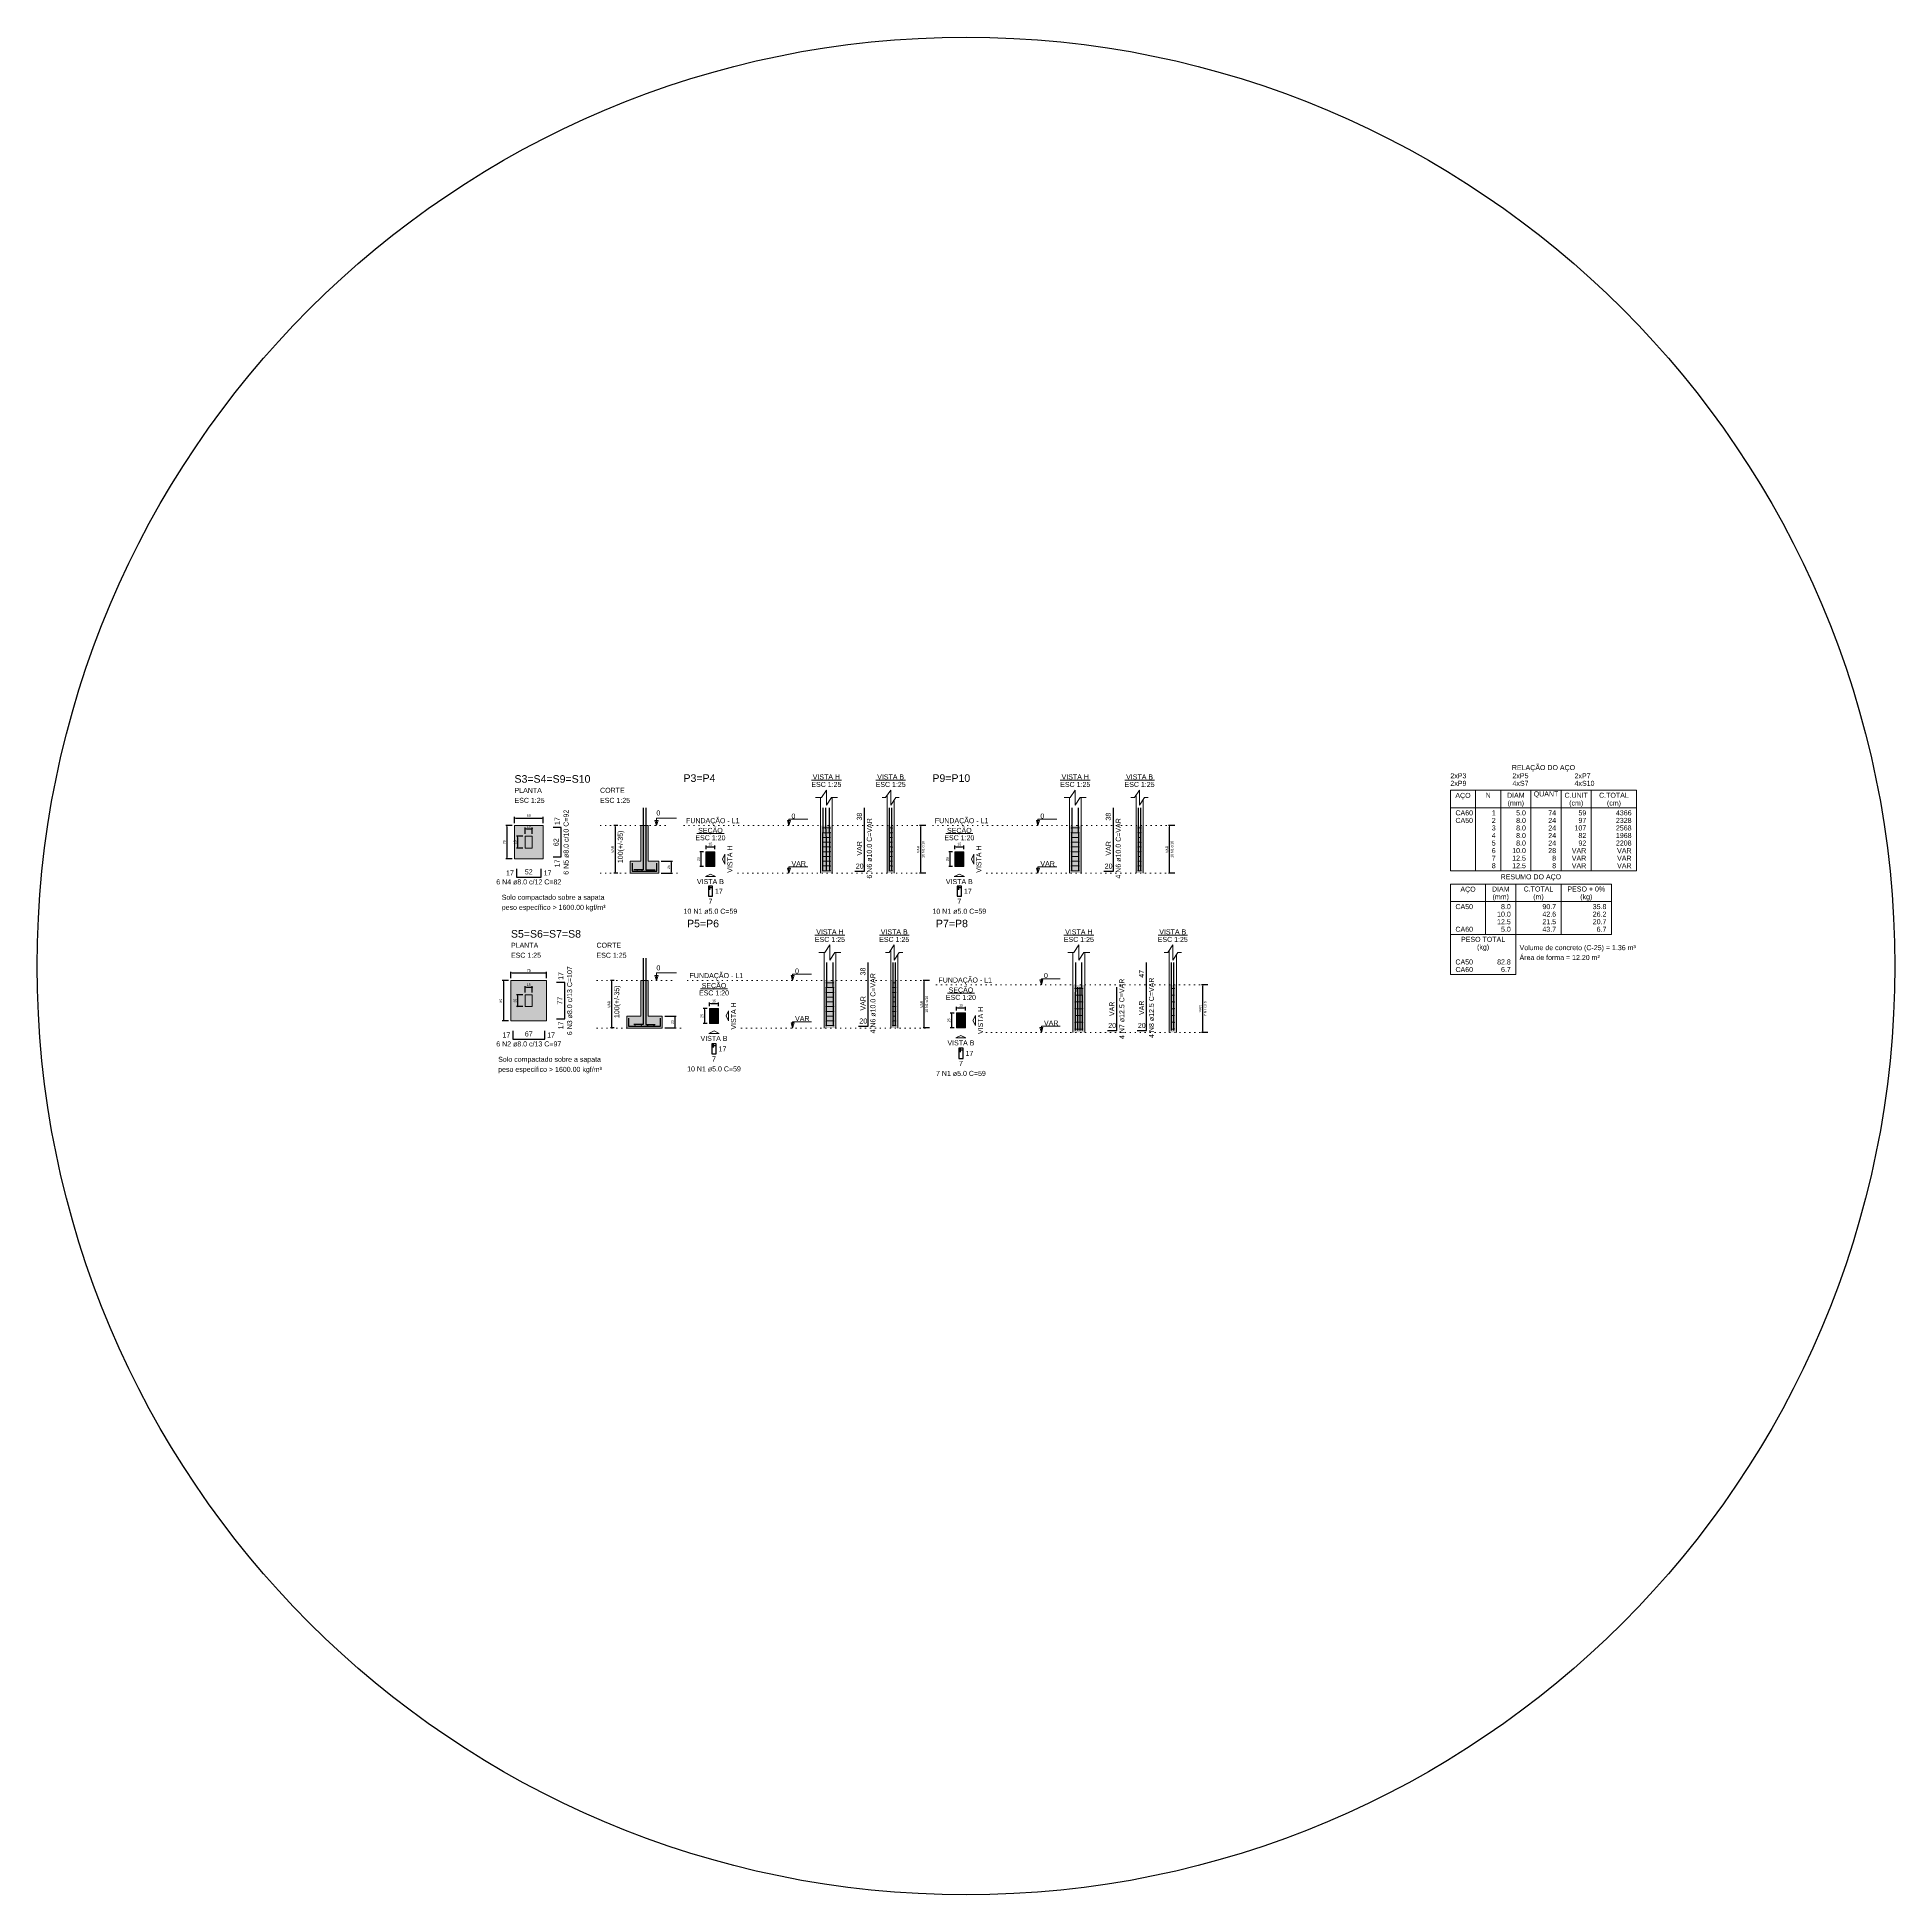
# Model space of a CAD drawing. Extents: x 5006 to 5323, y 875 to 3681.
# Drawn here: x 5166.5 to 5322.9, y 3275.5 to 3431.9 of the extents above; entities that cross this region are included whole.
import ezdxf

# ---------------------------------------------------------------- set-up
doc = ezdxf.new("R2010")
doc.units = 0
doc.header["$LTSCALE"] = 2
doc.linetypes.add('DOT2', pattern=[3.175, 0, -3.175])
for name, color, linetype, lineweight in [('Descrição da armadura', 7, 'Continuous', 5), ('DT-Armadura', 2, 'Continuous', 30), ('DT-Barras na forma', 2, 'Continuous', 30), ('DT-Barras no corte', 5, 'Continuous', 5), ('DT-Barras rebatidas', 2, 'Continuous', 30), ('DT-Cotas', 9, 'Continuous', 5), ('DT-Estribos na forma', 5, 'Continuous', 5), ('DT-Forma', 5, 'Continuous', 5), ('DT-Hachura sapatas em corte', 43, 'Continuous', 5), ('DT-Hachura sapatas em planta', 43, 'Continuous', 5), ('DT-Hachura seção pilares', 252, 'Continuous', 5), ('DT-Hachura vista pilares', 252, 'Continuous', 5), ('DT-Pontilhado', 9, 'DOT2', 5), ('DT-Relação do aço', 9, 'Continuous', 5), ('DT-Textos', 7, 'Continuous', 5), ('DT-Título', 3, 'Continuous', 20), ('Textos armaduras', 7, 'Continuous', 5)]:
    doc.layers.add(name, color=color, linetype=linetype, lineweight=lineweight)
doc.styles.add('ARIAL', font='arial.ttf')
doc.styles.get("Standard").update_dxf_attribs({"font": 'arial.ttf'})
doc.dimstyles.new('UM_20.000000', dxfattribs={"dimtxt": 0.18, "dimasz": 0.1, "dimexe": 0.1, "dimexo": 0.2, "dimgap": 0, "dimtad": 1, "dimtih": 1, "dimtoh": 1, "dimdec": 1, "dimlfac": 20, "dimzin": 0, "dimdsep": 46, "dimtxsty": 'Standard', "dimcen": 0.09, "dimdle": 0.1, "dimadec": 1, "dimazin": 2, "dimtfac": 1, "dimtdec": 4, "dimtofl": 0, "dimtmove": 0, "dimatfit": 3, "dimfxl": 1, "dimtolj": 1, "dimarcsym": 0})
doc.dimstyles.new('UM_25.000000', dxfattribs={"dimtxt": 0.18, "dimasz": 0.1, "dimexe": 0.1, "dimexo": 0.2, "dimgap": 0, "dimtad": 1, "dimtih": 1, "dimtoh": 1, "dimdec": 1, "dimlfac": 25, "dimzin": 0, "dimdsep": 46, "dimtxsty": 'Standard', "dimcen": 0.09, "dimdle": 0.1, "dimadec": 1, "dimazin": 2, "dimtfac": 1, "dimtdec": 4, "dimtofl": 0, "dimtmove": 0, "dimatfit": 3, "dimfxl": 1, "dimtolj": 1, "dimarcsym": 0})

# ---------------------------------------------------------------- blocks, each defined once
blk = doc.blocks.new('_DOT')
at = {"color": 0, "linetype": 'ByBlock'}
blk.add_line((-0.5, 0), (-1, 0), dxfattribs=at)
at = {"color": 0, "linetype": 'ByBlock', "const_width": 0.5}
blk.add_lwpolyline([(-0.25, 0, 1), (0.25, 0, 1)], format="xyb", close=True, dxfattribs=at)
blk = doc.blocks.new('*D760')
at = {"layer": 'Defpoints', "color": 0, "transparency": 16777216}
for p in [(5222.38, 3362.09), (5222.81, 3363.34), (5222.81, 3362.09)]:
    blk.add_point(p, dxfattribs=at)
at = {"layer": 'DT-Cotas', "color": 0, "lineweight": -2, "transparency": 16777216}
for p, q in [((5222.61, 3363.34), (5222.28, 3363.34)), ((5222.61, 3362.09), (5222.28, 3362.09)), ((5222.38, 3363.24), (5222.38, 3362.19))]:
    blk.add_line(p, q, dxfattribs=at)
at = {"layer": 'DT-Cotas', "color": 0, "lineweight": -2, "transparency": 16777216, "xscale": 0.1, "yscale": 0.1, "zscale": 0.1}
for p, rotation in [((5222.38, 3363.34), 90), ((5222.38, 3362.09), 270)]:
    blk.add_blockref('_DOT', p, dxfattribs=dict(at, rotation=rotation))
at = {"layer": 'DT-Cotas', "transparency": 16777216, "insert": (5222.17, 3362.72), "char_height": 0.212, "attachment_point": 5, "rotation": 90, "style": 'ARIAL'}
blk.add_mtext('\\A1;25', dxfattribs=at)
blk = doc.blocks.new('*D761')
at = {"layer": 'Defpoints', "color": 0, "transparency": 16777216}
for p in [(5223.56, 3363.76), (5222.81, 3363.34), (5223.56, 3363.34)]:
    blk.add_point(p, dxfattribs=at)
at = {"layer": 'DT-Cotas', "color": 0, "lineweight": -2, "transparency": 16777216}
for p, q in [((5222.81, 3363.54), (5222.81, 3363.86)), ((5222.91, 3363.76), (5223.46, 3363.76)), ((5223.56, 3363.54), (5223.56, 3363.86))]:
    blk.add_line(p, q, dxfattribs=at)
at = {"layer": 'DT-Cotas', "color": 0, "lineweight": -2, "transparency": 16777216, "xscale": 0.1, "yscale": 0.1, "zscale": 0.1, "rotation": 180}
blk.add_blockref('_DOT', (5222.81, 3363.76), dxfattribs=at)
at = {"layer": 'DT-Cotas', "color": 0, "lineweight": -2, "transparency": 16777216, "xscale": 0.1, "yscale": 0.1, "zscale": 0.1}
blk.add_blockref('_DOT', (5223.56, 3363.76), dxfattribs=at)
at = {"layer": 'DT-Cotas', "transparency": 16777216, "insert": (5223.18, 3363.98), "char_height": 0.212, "attachment_point": 5, "rotation": 0.0057, "style": 'ARIAL'}
blk.add_mtext('\\A1;15', dxfattribs=at)
blk = doc.blocks.new('*D762')
at = {"layer": 'Defpoints', "color": 0, "transparency": 16777216}
for p in [(5240.88, 3365.54), (5241.51, 3365.54), (5241.51, 3361.54)]:
    blk.add_point(p, dxfattribs=at)
at = {"layer": 'DT-Cotas', "color": 0, "lineweight": -2, "transparency": 16777216}
for p, q in [((5241.31, 3365.54), (5240.78, 3365.54)), ((5240.88, 3361.64), (5240.88, 3365.44)), ((5241.31, 3361.54), (5240.78, 3361.54))]:
    blk.add_line(p, q, dxfattribs=at)
at = {"layer": 'DT-Cotas', "color": 0, "lineweight": -2, "transparency": 16777216, "xscale": 0.1, "yscale": 0.1, "zscale": 0.1}
for p, rotation in [((5240.88, 3365.54), 90), ((5240.88, 3361.54), 270)]:
    blk.add_blockref('_DOT', p, dxfattribs=dict(at, rotation=rotation))
blk = doc.blocks.new('*D757')
at = {"layer": 'Defpoints', "color": 0, "transparency": 16777216}
for p in [(5243.34, 3362.09), (5243.76, 3363.34), (5243.76, 3362.09)]:
    blk.add_point(p, dxfattribs=at)
at = {"layer": 'DT-Cotas', "color": 0, "lineweight": -2, "transparency": 16777216}
for p, q in [((5243.56, 3363.34), (5243.24, 3363.34)), ((5243.56, 3362.09), (5243.24, 3362.09)), ((5243.34, 3363.24), (5243.34, 3362.19))]:
    blk.add_line(p, q, dxfattribs=at)
at = {"layer": 'DT-Cotas', "color": 0, "lineweight": -2, "transparency": 16777216, "xscale": 0.1, "yscale": 0.1, "zscale": 0.1}
for p, rotation in [((5243.34, 3363.34), 90), ((5243.34, 3362.09), 270)]:
    blk.add_blockref('_DOT', p, dxfattribs=dict(at, rotation=rotation))
at = {"layer": 'DT-Cotas', "transparency": 16777216, "insert": (5243.12, 3362.72), "char_height": 0.212, "attachment_point": 5, "rotation": 90, "style": 'ARIAL'}
blk.add_mtext('\\A1;25', dxfattribs=at)
blk = doc.blocks.new('*D758')
at = {"layer": 'Defpoints', "color": 0, "transparency": 16777216}
for p in [(5244.51, 3363.76), (5243.76, 3363.34), (5244.51, 3363.34)]:
    blk.add_point(p, dxfattribs=at)
at = {"layer": 'DT-Cotas', "color": 0, "lineweight": -2, "transparency": 16777216}
for p, q in [((5243.76, 3363.54), (5243.76, 3363.86)), ((5243.86, 3363.76), (5244.41, 3363.76)), ((5244.51, 3363.54), (5244.51, 3363.86))]:
    blk.add_line(p, q, dxfattribs=at)
at = {"layer": 'DT-Cotas', "color": 0, "lineweight": -2, "transparency": 16777216, "xscale": 0.1, "yscale": 0.1, "zscale": 0.1, "rotation": 180}
blk.add_blockref('_DOT', (5243.76, 3363.76), dxfattribs=at)
at = {"layer": 'DT-Cotas', "color": 0, "lineweight": -2, "transparency": 16777216, "xscale": 0.1, "yscale": 0.1, "zscale": 0.1}
blk.add_blockref('_DOT', (5244.51, 3363.76), dxfattribs=at)
at = {"layer": 'DT-Cotas', "transparency": 16777216, "insert": (5244.13, 3363.98), "char_height": 0.212, "attachment_point": 5, "rotation": 0.0057, "style": 'ARIAL'}
blk.add_mtext('\\A1;15', dxfattribs=at)
blk = doc.blocks.new('*D759')
at = {"layer": 'Defpoints', "color": 0, "transparency": 16777216}
for p in [(5261.83, 3365.54), (5262.47, 3365.54), (5262.47, 3361.54)]:
    blk.add_point(p, dxfattribs=at)
at = {"layer": 'DT-Cotas', "color": 0, "lineweight": -2, "transparency": 16777216}
for p, q in [((5262.27, 3365.54), (5261.73, 3365.54)), ((5261.83, 3361.64), (5261.83, 3365.44)), ((5262.27, 3361.54), (5261.73, 3361.54))]:
    blk.add_line(p, q, dxfattribs=at)
at = {"layer": 'DT-Cotas', "color": 0, "lineweight": -2, "transparency": 16777216, "xscale": 0.1, "yscale": 0.1, "zscale": 0.1}
for p, rotation in [((5261.83, 3365.54), 90), ((5261.83, 3361.54), 270)]:
    blk.add_blockref('_DOT', p, dxfattribs=dict(at, rotation=rotation))
blk = doc.blocks.new('*D763')
at = {"layer": 'Defpoints', "color": 0, "transparency": 16777216}
for p in [(5206.69, 3365.54), (5206.05, 3362.74), (5206.69, 3362.74)]:
    blk.add_point(p, dxfattribs=at)
at = {"layer": 'DT-Cotas', "color": 0, "lineweight": -2, "transparency": 16777216}
for p, q in [((5206.49, 3365.54), (5205.95, 3365.54)), ((5206.05, 3365.44), (5206.05, 3362.84)), ((5206.49, 3362.74), (5205.95, 3362.74))]:
    blk.add_line(p, q, dxfattribs=at)
at = {"layer": 'DT-Cotas', "color": 0, "lineweight": -2, "transparency": 16777216, "xscale": 0.1, "yscale": 0.1, "zscale": 0.1}
for p, rotation in [((5206.05, 3365.54), 90), ((5206.05, 3362.74), 270)]:
    blk.add_blockref('_DOT', p, dxfattribs=dict(at, rotation=rotation))
at = {"layer": 'DT-Cotas', "transparency": 16777216, "insert": (5205.84, 3364.14), "char_height": 0.212, "attachment_point": 5, "rotation": 90, "style": 'ARIAL'}
blk.add_mtext('\\A1;70', dxfattribs=at)
blk = doc.blocks.new('*D764')
at = {"layer": 'Defpoints', "color": 0, "transparency": 16777216}
for p in [(5206.69, 3365.54), (5209.09, 3366.17), (5209.09, 3365.54)]:
    blk.add_point(p, dxfattribs=at)
at = {"layer": 'DT-Cotas', "color": 0, "lineweight": -2, "transparency": 16777216}
for p, q in [((5206.69, 3365.74), (5206.69, 3366.27)), ((5206.79, 3366.17), (5208.99, 3366.17)), ((5209.09, 3365.74), (5209.09, 3366.27))]:
    blk.add_line(p, q, dxfattribs=at)
at = {"layer": 'DT-Cotas', "color": 0, "lineweight": -2, "transparency": 16777216, "xscale": 0.1, "yscale": 0.1, "zscale": 0.1, "rotation": 180}
blk.add_blockref('_DOT', (5206.69, 3366.17), dxfattribs=at)
at = {"layer": 'DT-Cotas', "color": 0, "lineweight": -2, "transparency": 16777216, "xscale": 0.1, "yscale": 0.1, "zscale": 0.1}
blk.add_blockref('_DOT', (5209.09, 3366.17), dxfattribs=at)
at = {"layer": 'DT-Cotas', "transparency": 16777216, "insert": (5207.89, 3366.38), "char_height": 0.212, "attachment_point": 5, "rotation": 0.0057, "style": 'ARIAL'}
blk.add_mtext('\\A1;60', dxfattribs=at)
blk = doc.blocks.new('*D765')
at = {"layer": 'Defpoints', "color": 0, "transparency": 16777216}
for p in [(5207.59, 3364.64), (5206.95, 3363.64), (5207.59, 3363.64)]:
    blk.add_point(p, dxfattribs=at)
at = {"layer": 'DT-Cotas', "color": 0, "lineweight": -2, "transparency": 16777216}
for p, q in [((5207.39, 3364.64), (5206.85, 3364.64)), ((5206.95, 3364.54), (5206.95, 3363.74)), ((5207.39, 3363.64), (5206.85, 3363.64))]:
    blk.add_line(p, q, dxfattribs=at)
at = {"layer": 'DT-Cotas', "color": 0, "lineweight": -2, "transparency": 16777216, "xscale": 0.1, "yscale": 0.1, "zscale": 0.1}
for p, rotation in [((5206.95, 3364.64), 90), ((5206.95, 3363.64), 270)]:
    blk.add_blockref('_DOT', p, dxfattribs=dict(at, rotation=rotation))
at = {"layer": 'DT-Cotas', "transparency": 16777216, "insert": (5206.74, 3364.14), "char_height": 0.212, "attachment_point": 5, "rotation": 90, "style": 'ARIAL'}
blk.add_mtext('\\A1;25', dxfattribs=at)
blk = doc.blocks.new('*D766')
at = {"layer": 'Defpoints', "color": 0, "transparency": 16777216}
for p in [(5208.19, 3365.27), (5207.59, 3364.64), (5208.19, 3364.64)]:
    blk.add_point(p, dxfattribs=at)
at = {"layer": 'DT-Cotas', "color": 0, "lineweight": -2, "transparency": 16777216}
for p, q in [((5207.59, 3364.84), (5207.59, 3365.37)), ((5207.69, 3365.27), (5208.09, 3365.27)), ((5208.19, 3364.84), (5208.19, 3365.37))]:
    blk.add_line(p, q, dxfattribs=at)
at = {"layer": 'DT-Cotas', "color": 0, "lineweight": -2, "transparency": 16777216, "xscale": 0.1, "yscale": 0.1, "zscale": 0.1, "rotation": 180}
blk.add_blockref('_DOT', (5207.59, 3365.27), dxfattribs=at)
at = {"layer": 'DT-Cotas', "color": 0, "lineweight": -2, "transparency": 16777216, "xscale": 0.1, "yscale": 0.1, "zscale": 0.1}
blk.add_blockref('_DOT', (5208.19, 3365.27), dxfattribs=at)
at = {"layer": 'DT-Cotas', "transparency": 16777216, "insert": (5207.89, 3365.48), "char_height": 0.212, "attachment_point": 5, "rotation": 0.0057, "style": 'ARIAL'}
blk.add_mtext('\\A1;15', dxfattribs=at)
blk = doc.blocks.new('*D767')
at = {"layer": 'Defpoints', "color": 0, "transparency": 16777216}
for p in [(5215.58, 3365.54), (5215.16, 3361.54), (5215.58, 3361.54)]:
    blk.add_point(p, dxfattribs=at)
at = {"layer": 'DT-Cotas', "color": 0, "lineweight": -2, "transparency": 16777216}
for p, q in [((5215.38, 3365.54), (5215.06, 3365.54)), ((5215.16, 3365.44), (5215.16, 3361.64)), ((5215.38, 3361.54), (5215.06, 3361.54))]:
    blk.add_line(p, q, dxfattribs=at)
at = {"layer": 'DT-Cotas', "color": 0, "lineweight": -2, "transparency": 16777216, "xscale": 0.1, "yscale": 0.1, "zscale": 0.1}
for p, rotation in [((5215.16, 3365.54), 90), ((5215.16, 3361.54), 270)]:
    blk.add_blockref('_DOT', p, dxfattribs=dict(at, rotation=rotation))
at = {"layer": 'DT-Cotas', "transparency": 16777216, "insert": (5214.95, 3363.54), "char_height": 0.212, "attachment_point": 5, "rotation": 90, "style": 'ARIAL'}
blk.add_mtext('\\A1;VAR', dxfattribs=at)
blk = doc.blocks.new('*D768')
at = {"layer": 'Defpoints', "color": 0, "transparency": 16777216}
for p in [(5218.83, 3362.54), (5218.83, 3361.54), (5219.89, 3361.54)]:
    blk.add_point(p, dxfattribs=at)
at = {"layer": 'DT-Cotas', "color": 0, "lineweight": -2, "transparency": 16777216}
for p, q in [((5219.03, 3362.54), (5219.99, 3362.54)), ((5219.89, 3362.44), (5219.89, 3361.64)), ((5219.03, 3361.54), (5219.99, 3361.54))]:
    blk.add_line(p, q, dxfattribs=at)
at = {"layer": 'DT-Cotas', "color": 0, "lineweight": -2, "transparency": 16777216, "xscale": 0.1, "yscale": 0.1, "zscale": 0.1}
for p, rotation in [((5219.89, 3362.54), 90), ((5219.89, 3361.54), 270)]:
    blk.add_blockref('_DOT', p, dxfattribs=dict(at, rotation=rotation))
at = {"layer": 'DT-Cotas', "transparency": 16777216, "insert": (5219.68, 3362.04), "char_height": 0.212, "attachment_point": 5, "rotation": 90, "style": 'ARIAL'}
blk.add_mtext('\\A1;25', dxfattribs=at)
blk = doc.blocks.new('*D769')
at = {"layer": 'Defpoints', "color": 0, "transparency": 16777216}
for p in [(5223.11, 3350.14), (5222.68, 3348.89), (5223.11, 3348.89)]:
    blk.add_point(p, dxfattribs=at)
at = {"layer": 'DT-Cotas', "color": 0, "lineweight": -2, "transparency": 16777216}
for p, q in [((5222.91, 3350.14), (5222.58, 3350.14)), ((5222.68, 3350.04), (5222.68, 3348.99)), ((5222.91, 3348.89), (5222.58, 3348.89))]:
    blk.add_line(p, q, dxfattribs=at)
at = {"layer": 'DT-Cotas', "color": 0, "lineweight": -2, "transparency": 16777216, "xscale": 0.1, "yscale": 0.1, "zscale": 0.1}
for p, rotation in [((5222.68, 3350.14), 90), ((5222.68, 3348.89), 270)]:
    blk.add_blockref('_DOT', p, dxfattribs=dict(at, rotation=rotation))
at = {"layer": 'DT-Cotas', "transparency": 16777216, "insert": (5222.47, 3349.51), "char_height": 0.212, "attachment_point": 5, "rotation": 90, "style": 'ARIAL'}
blk.add_mtext('\\A1;25', dxfattribs=at)
blk = doc.blocks.new('*D770')
at = {"layer": 'Defpoints', "color": 0, "transparency": 16777216}
for p in [(5223.11, 3350.14), (5223.86, 3350.56), (5223.86, 3350.14)]:
    blk.add_point(p, dxfattribs=at)
at = {"layer": 'DT-Cotas', "color": 0, "lineweight": -2, "transparency": 16777216}
for p, q in [((5223.11, 3350.34), (5223.11, 3350.66)), ((5223.21, 3350.56), (5223.76, 3350.56)), ((5223.86, 3350.34), (5223.86, 3350.66))]:
    blk.add_line(p, q, dxfattribs=at)
at = {"layer": 'DT-Cotas', "color": 0, "lineweight": -2, "transparency": 16777216, "xscale": 0.1, "yscale": 0.1, "zscale": 0.1, "rotation": 180}
blk.add_blockref('_DOT', (5223.11, 3350.56), dxfattribs=at)
at = {"layer": 'DT-Cotas', "color": 0, "lineweight": -2, "transparency": 16777216, "xscale": 0.1, "yscale": 0.1, "zscale": 0.1}
blk.add_blockref('_DOT', (5223.86, 3350.56), dxfattribs=at)
at = {"layer": 'DT-Cotas', "transparency": 16777216, "insert": (5223.48, 3350.77), "char_height": 0.212, "attachment_point": 5, "rotation": 0.0057, "style": 'ARIAL'}
blk.add_mtext('\\A1;15', dxfattribs=at)
blk = doc.blocks.new('*D771')
at = {"layer": 'Defpoints', "color": 0, "transparency": 16777216}
for p in [(5241.18, 3352.5), (5241.81, 3352.5), (5241.81, 3348.5)]:
    blk.add_point(p, dxfattribs=at)
at = {"layer": 'DT-Cotas', "color": 0, "lineweight": -2, "transparency": 16777216}
for p, q in [((5241.61, 3352.5), (5241.08, 3352.5)), ((5241.18, 3348.6), (5241.18, 3352.4)), ((5241.61, 3348.5), (5241.08, 3348.5))]:
    blk.add_line(p, q, dxfattribs=at)
at = {"layer": 'DT-Cotas', "color": 0, "lineweight": -2, "transparency": 16777216, "xscale": 0.1, "yscale": 0.1, "zscale": 0.1}
for p, rotation in [((5241.18, 3352.5), 90), ((5241.18, 3348.5), 270)]:
    blk.add_blockref('_DOT', p, dxfattribs=dict(at, rotation=rotation))
blk = doc.blocks.new('*D772')
at = {"layer": 'Defpoints', "color": 0, "transparency": 16777216}
for p in [(5243.89, 3349.76), (5243.47, 3348.51), (5243.89, 3348.51)]:
    blk.add_point(p, dxfattribs=at)
at = {"layer": 'DT-Cotas', "color": 0, "lineweight": -2, "transparency": 16777216}
for p, q in [((5243.69, 3349.76), (5243.37, 3349.76)), ((5243.47, 3349.66), (5243.47, 3348.61)), ((5243.69, 3348.51), (5243.37, 3348.51))]:
    blk.add_line(p, q, dxfattribs=at)
at = {"layer": 'DT-Cotas', "color": 0, "lineweight": -2, "transparency": 16777216, "xscale": 0.1, "yscale": 0.1, "zscale": 0.1}
for p, rotation in [((5243.47, 3349.76), 90), ((5243.47, 3348.51), 270)]:
    blk.add_blockref('_DOT', p, dxfattribs=dict(at, rotation=rotation))
at = {"layer": 'DT-Cotas', "transparency": 16777216, "insert": (5243.26, 3349.14), "char_height": 0.212, "attachment_point": 5, "rotation": 90, "style": 'ARIAL'}
blk.add_mtext('\\A1;25', dxfattribs=at)
blk = doc.blocks.new('*D773')
at = {"layer": 'Defpoints', "color": 0, "transparency": 16777216}
for p in [(5243.89, 3349.76), (5244.64, 3350.19), (5244.64, 3349.76)]:
    blk.add_point(p, dxfattribs=at)
at = {"layer": 'DT-Cotas', "color": 0, "lineweight": -2, "transparency": 16777216}
for p, q in [((5243.89, 3349.96), (5243.89, 3350.29)), ((5243.99, 3350.19), (5244.54, 3350.19)), ((5244.64, 3349.96), (5244.64, 3350.29))]:
    blk.add_line(p, q, dxfattribs=at)
at = {"layer": 'DT-Cotas', "color": 0, "lineweight": -2, "transparency": 16777216, "xscale": 0.1, "yscale": 0.1, "zscale": 0.1, "rotation": 180}
blk.add_blockref('_DOT', (5243.89, 3350.19), dxfattribs=at)
at = {"layer": 'DT-Cotas', "color": 0, "lineweight": -2, "transparency": 16777216, "xscale": 0.1, "yscale": 0.1, "zscale": 0.1}
blk.add_blockref('_DOT', (5244.64, 3350.19), dxfattribs=at)
at = {"layer": 'DT-Cotas', "transparency": 16777216, "insert": (5244.27, 3350.4), "char_height": 0.212, "attachment_point": 5, "rotation": 0.0057, "style": 'ARIAL'}
blk.add_mtext('\\A1;15', dxfattribs=at)
blk = doc.blocks.new('*D774')
at = {"layer": 'Defpoints', "color": 0, "transparency": 16777216}
for p in [(5264.62, 3352.12), (5265.26, 3352.12), (5265.26, 3348.12)]:
    blk.add_point(p, dxfattribs=at)
at = {"layer": 'DT-Cotas', "color": 0, "lineweight": -2, "transparency": 16777216}
for p, q in [((5265.06, 3352.12), (5264.52, 3352.12)), ((5264.62, 3348.22), (5264.62, 3352.02)), ((5265.06, 3348.12), (5264.52, 3348.12))]:
    blk.add_line(p, q, dxfattribs=at)
at = {"layer": 'DT-Cotas', "color": 0, "lineweight": -2, "transparency": 16777216, "xscale": 0.1, "yscale": 0.1, "zscale": 0.1}
for p, rotation in [((5264.62, 3352.12), 90), ((5264.62, 3348.12), 270)]:
    blk.add_blockref('_DOT', p, dxfattribs=dict(at, rotation=rotation))
blk = doc.blocks.new('*D775')
at = {"layer": 'Defpoints', "color": 0, "transparency": 16777216}
for p in [(5206.39, 3352.5), (5205.75, 3349.1), (5206.39, 3349.1)]:
    blk.add_point(p, dxfattribs=at)
at = {"layer": 'DT-Cotas', "color": 0, "lineweight": -2, "transparency": 16777216}
for p, q in [((5206.19, 3352.5), (5205.65, 3352.5)), ((5205.75, 3352.4), (5205.75, 3349.2)), ((5206.19, 3349.1), (5205.65, 3349.1))]:
    blk.add_line(p, q, dxfattribs=at)
at = {"layer": 'DT-Cotas', "color": 0, "lineweight": -2, "transparency": 16777216, "xscale": 0.1, "yscale": 0.1, "zscale": 0.1}
for p, rotation in [((5205.75, 3352.5), 90), ((5205.75, 3349.1), 270)]:
    blk.add_blockref('_DOT', p, dxfattribs=dict(at, rotation=rotation))
at = {"layer": 'DT-Cotas', "transparency": 16777216, "insert": (5205.54, 3350.8), "char_height": 0.212, "attachment_point": 5, "rotation": 90, "style": 'ARIAL'}
blk.add_mtext('\\A1;85', dxfattribs=at)
blk = doc.blocks.new('*D776')
at = {"layer": 'Defpoints', "color": 0, "transparency": 16777216}
for p in [(5209.39, 3353.13), (5206.39, 3352.5), (5209.39, 3352.5)]:
    blk.add_point(p, dxfattribs=at)
at = {"layer": 'DT-Cotas', "color": 0, "lineweight": -2, "transparency": 16777216}
for p, q in [((5206.39, 3352.7), (5206.39, 3353.23)), ((5206.49, 3353.13), (5209.29, 3353.13)), ((5209.39, 3352.7), (5209.39, 3353.23))]:
    blk.add_line(p, q, dxfattribs=at)
at = {"layer": 'DT-Cotas', "color": 0, "lineweight": -2, "transparency": 16777216, "xscale": 0.1, "yscale": 0.1, "zscale": 0.1, "rotation": 180}
blk.add_blockref('_DOT', (5206.39, 3353.13), dxfattribs=at)
at = {"layer": 'DT-Cotas', "color": 0, "lineweight": -2, "transparency": 16777216, "xscale": 0.1, "yscale": 0.1, "zscale": 0.1}
blk.add_blockref('_DOT', (5209.39, 3353.13), dxfattribs=at)
at = {"layer": 'DT-Cotas', "transparency": 16777216, "insert": (5207.89, 3353.35), "char_height": 0.212, "attachment_point": 5, "rotation": 0.0057, "style": 'ARIAL'}
blk.add_mtext('\\A1;75', dxfattribs=at)
blk = doc.blocks.new('*D777')
at = {"layer": 'Defpoints', "color": 0, "transparency": 16777216}
for p in [(5207.59, 3351.3), (5206.95, 3350.3), (5207.59, 3350.3)]:
    blk.add_point(p, dxfattribs=at)
at = {"layer": 'DT-Cotas', "color": 0, "lineweight": -2, "transparency": 16777216}
for p, q in [((5207.39, 3351.3), (5206.85, 3351.3)), ((5206.95, 3351.2), (5206.95, 3350.4)), ((5207.39, 3350.3), (5206.85, 3350.3))]:
    blk.add_line(p, q, dxfattribs=at)
at = {"layer": 'DT-Cotas', "color": 0, "lineweight": -2, "transparency": 16777216, "xscale": 0.1, "yscale": 0.1, "zscale": 0.1}
for p, rotation in [((5206.95, 3351.3), 90), ((5206.95, 3350.3), 270)]:
    blk.add_blockref('_DOT', p, dxfattribs=dict(at, rotation=rotation))
at = {"layer": 'DT-Cotas', "transparency": 16777216, "insert": (5206.74, 3350.8), "char_height": 0.212, "attachment_point": 5, "rotation": 90, "style": 'ARIAL'}
blk.add_mtext('\\A1;25', dxfattribs=at)
blk = doc.blocks.new('*D778')
at = {"layer": 'Defpoints', "color": 0, "transparency": 16777216}
for p in [(5207.59, 3351.3), (5208.19, 3351.93), (5208.19, 3351.3)]:
    blk.add_point(p, dxfattribs=at)
at = {"layer": 'DT-Cotas', "color": 0, "lineweight": -2, "transparency": 16777216}
for p, q in [((5207.59, 3351.5), (5207.59, 3352.03)), ((5207.69, 3351.93), (5208.09, 3351.93)), ((5208.19, 3351.5), (5208.19, 3352.03))]:
    blk.add_line(p, q, dxfattribs=at)
at = {"layer": 'DT-Cotas', "color": 0, "lineweight": -2, "transparency": 16777216, "xscale": 0.1, "yscale": 0.1, "zscale": 0.1, "rotation": 180}
blk.add_blockref('_DOT', (5207.59, 3351.93), dxfattribs=at)
at = {"layer": 'DT-Cotas', "color": 0, "lineweight": -2, "transparency": 16777216, "xscale": 0.1, "yscale": 0.1, "zscale": 0.1}
blk.add_blockref('_DOT', (5208.19, 3351.93), dxfattribs=at)
at = {"layer": 'DT-Cotas', "transparency": 16777216, "insert": (5207.89, 3352.15), "char_height": 0.212, "attachment_point": 5, "rotation": 0.0057, "style": 'ARIAL'}
blk.add_mtext('\\A1;15', dxfattribs=at)
blk = doc.blocks.new('*D779')
at = {"layer": 'Defpoints', "color": 0, "transparency": 16777216}
for p in [(5215.28, 3352.5), (5214.86, 3348.5), (5215.28, 3348.5)]:
    blk.add_point(p, dxfattribs=at)
at = {"layer": 'DT-Cotas', "color": 0, "lineweight": -2, "transparency": 16777216}
for p, q in [((5215.08, 3352.5), (5214.76, 3352.5)), ((5214.86, 3352.4), (5214.86, 3348.6)), ((5215.08, 3348.5), (5214.76, 3348.5))]:
    blk.add_line(p, q, dxfattribs=at)
at = {"layer": 'DT-Cotas', "color": 0, "lineweight": -2, "transparency": 16777216, "xscale": 0.1, "yscale": 0.1, "zscale": 0.1}
for p, rotation in [((5214.86, 3352.5), 90), ((5214.86, 3348.5), 270)]:
    blk.add_blockref('_DOT', p, dxfattribs=dict(at, rotation=rotation))
at = {"layer": 'DT-Cotas', "transparency": 16777216, "insert": (5214.65, 3350.5), "char_height": 0.212, "attachment_point": 5, "rotation": 90, "style": 'ARIAL'}
blk.add_mtext('\\A1;VAR', dxfattribs=at)
blk = doc.blocks.new('*D780')
at = {"layer": 'Defpoints', "color": 0, "transparency": 16777216}
for p in [(5219.13, 3349.5), (5219.13, 3348.5), (5220.19, 3348.5)]:
    blk.add_point(p, dxfattribs=at)
at = {"layer": 'DT-Cotas', "color": 0, "lineweight": -2, "transparency": 16777216}
for p, q in [((5219.33, 3349.5), (5220.29, 3349.5)), ((5219.33, 3348.5), (5220.29, 3348.5)), ((5220.19, 3349.4), (5220.19, 3348.6))]:
    blk.add_line(p, q, dxfattribs=at)
at = {"layer": 'DT-Cotas', "color": 0, "lineweight": -2, "transparency": 16777216, "xscale": 0.1, "yscale": 0.1, "zscale": 0.1}
for p, rotation in [((5220.19, 3349.5), 90), ((5220.19, 3348.5), 270)]:
    blk.add_blockref('_DOT', p, dxfattribs=dict(at, rotation=rotation))
at = {"layer": 'DT-Cotas', "transparency": 16777216, "insert": (5219.98, 3349), "char_height": 0.212, "attachment_point": 5, "rotation": 90, "style": 'ARIAL'}
blk.add_mtext('\\A1;25', dxfattribs=at)

msp = doc.modelspace()

# ---------------------------------------------------------------- hatches: boundary and pattern name
at = {"layer": 'DT-Hachura sapatas em corte', "linetype": 'Continuous'}
for points in [[(5217.3317, 3362.5377), (5217.3317, 3362.5377), (5216.4317, 3362.5377), (5216.4317, 3361.5377), (5218.8317, 3361.5377), (5218.8317, 3362.5377), (5217.9317, 3362.5377), (5217.9317, 3362.5377), (5217.9317, 3365.5377), (5217.3317, 3365.5377), (5217.3317, 3362.5377)], [(5217.3317, 3349.4984), (5217.3317, 3349.4984), (5216.1317, 3349.4984), (5216.1317, 3348.4984), (5219.1317, 3348.4984), (5219.1317, 3349.4984), (5217.9317, 3349.4984), (5217.9317, 3349.4984), (5217.9317, 3352.4984), (5217.3317, 3352.4984), (5217.3317, 3349.4984)]]:
    msp.add_hatch(color=256, dxfattribs=at).paths.add_polyline_path(points)
at = {"layer": 'DT-Hachura sapatas em planta', "linetype": 'Continuous'}
for points in [[(5206.69, 3362.7377), (5209.09, 3362.7377), (5209.09, 3365.5377), (5206.69, 3365.5377), (5206.69, 3362.7377)], [(5206.39, 3349.0984), (5209.39, 3349.0984), (5209.39, 3352.4984), (5206.39, 3352.4984), (5206.39, 3349.0984)]]:
    msp.add_hatch(color=256, dxfattribs=at).paths.add_polyline_path(points)
at = {"layer": 'DT-Hachura seção pilares', "linetype": 'Continuous'}
for points in [[(5222.8077, 3362.0902), (5222.8077, 3362.0902), (5223.5577, 3362.0902), (5223.5577, 3363.3402), (5222.8077, 3363.3402), (5222.8077, 3362.0902)], [(5243.7596, 3362.0902), (5243.7596, 3362.0902), (5244.5096, 3362.0902), (5244.5096, 3363.3402), (5243.7596, 3363.3402), (5243.7596, 3362.0902)], [(5223.1077, 3348.8894), (5223.1077, 3348.8894), (5223.8577, 3348.8894), (5223.8577, 3350.1394), (5223.1077, 3350.1394), (5223.1077, 3348.8894)], [(5243.8947, 3348.5127), (5243.8947, 3348.5127), (5244.6447, 3348.5127), (5244.6447, 3349.7627), (5243.8947, 3349.7627), (5243.8947, 3348.5127)]]:
    msp.add_hatch(color=256, dxfattribs=at).paths.add_polyline_path(points)
at = {"layer": 'DT-Hachura vista pilares', "linetype": 'Continuous'}
for points in [[(5232.4421, 3361.5377), (5232.4421, 3365.5377), (5233.4421, 3365.5377), (5233.4421, 3361.5377), (5232.4421, 3361.5377)], [(5238.0545, 3361.5377), (5238.0545, 3365.5377), (5238.6545, 3365.5377), (5238.6545, 3361.5377), (5238.0545, 3361.5377)], [(5253.394, 3361.5377), (5253.394, 3365.5377), (5254.394, 3365.5377), (5254.394, 3361.5377), (5253.394, 3361.5377)], [(5259.0064, 3361.5377), (5259.0064, 3365.5377), (5259.6064, 3365.5377), (5259.6064, 3361.5377), (5259.0064, 3361.5377)], [(5232.7421, 3348.4984), (5232.7421, 3352.4984), (5233.7421, 3352.4984), (5233.7421, 3348.4984), (5232.7421, 3348.4984)], [(5238.3545, 3348.4984), (5238.3545, 3352.4984), (5238.9545, 3352.4984), (5238.9545, 3348.4984), (5238.3545, 3348.4984)], [(5253.694, 3348.1217), (5253.694, 3352.1217), (5254.694, 3352.1217), (5254.694, 3348.1217), (5253.694, 3348.1217)], [(5261.8008, 3348.1217), (5261.8008, 3352.1217), (5262.4008, 3352.1217), (5262.4008, 3348.1217), (5261.8008, 3348.1217)]]:
    msp.add_hatch(color=256, dxfattribs=at).paths.add_polyline_path(points)

# ---------------------------------------------------------------- linework, layer by layer
msp.add_circle((5244.6953, 3353.7187), 78.188)
at = {"layer": 'DT-Armadura'}
for p, q in [((5210.6172, 3365.3777), (5209.9372, 3365.3777)), ((5210.6172, 3362.8977), (5210.6172, 3365.3777)), ((5209.9372, 3362.8977), (5210.6172, 3362.8977)), ((5206.85, 3361.8905), (5206.85, 3361.2105)), ((5206.85, 3361.2105), (5208.93, 3361.2105)), ((5208.93, 3361.2105), (5208.93, 3361.8905)), ((5210.9172, 3352.3384), (5210.2372, 3352.3384)), ((5210.9172, 3349.2584), (5210.9172, 3352.3384)), ((5206.55, 3348.2512), (5206.55, 3347.5712)), ((5209.23, 3347.5712), (5209.23, 3348.2512)), ((5210.2372, 3349.2584), (5210.9172, 3349.2584)), ((5206.55, 3347.5712), (5209.23, 3347.5712))]:
    msp.add_line(p, q, dxfattribs=at)
for points in [[(5217.5217, 3367.0445), (5217.5217, 3361.8227), (5216.7217, 3361.8227)], [(5217.7417, 3367.0445), (5217.7417, 3361.8227), (5218.5417, 3361.8227)], [(5216.5917, 3362.3777), (5216.5917, 3361.6977), (5218.6717, 3361.6977), (5218.6717, 3362.3777)], [(5217.5217, 3354.3818), (5217.5217, 3348.7834), (5216.7217, 3348.7834)], [(5217.7417, 3354.3818), (5217.7417, 3348.7834), (5218.5417, 3348.7834)], [(5216.2917, 3349.3384), (5216.2917, 3348.6584), (5218.9717, 3348.6584), (5218.9717, 3349.3384)]]:
    msp.add_lwpolyline(points, dxfattribs=at)
at = {"layer": 'DT-Barras na forma'}
for points in [[(5232.6421, 3361.6977), (5232.6421, 3364.3377), (5232.6821, 3365.5377), (5232.6821, 3367.0445)], [(5232.9421, 3361.6977), (5232.9421, 3364.3377), (5232.9021, 3365.5377), (5232.9021, 3367.0445)], [(5233.2421, 3361.6977), (5233.2421, 3364.3377), (5233.2021, 3365.5377), (5233.2021, 3367.0445)], [(5238.2545, 3361.6977), (5238.2545, 3364.3377), (5238.2545, 3365.5377), (5238.2545, 3367.0445)], [(5238.4545, 3361.6977), (5238.4545, 3364.3377), (5238.4545, 3365.5377), (5238.4545, 3367.0445)], [(5253.594, 3361.6977), (5253.594, 3364.3377), (5253.634, 3365.5377), (5253.634, 3367.0445)], [(5254.194, 3361.6977), (5254.194, 3364.3377), (5254.154, 3365.5377), (5254.154, 3367.0445)], [(5259.2064, 3361.6977), (5259.2064, 3364.3377), (5259.2064, 3365.5377), (5259.2064, 3367.0445)], [(5259.4064, 3361.6977), (5259.4064, 3364.3377), (5259.4064, 3365.5377), (5259.4064, 3367.0445)], [(5223.1327, 3362.8277), (5223.1327, 3363.1402), (5223.0077, 3363.1402), (5223.0077, 3362.2902), (5223.3577, 3362.2902), (5223.3577, 3363.1402), (5223.0077, 3363.1402), (5223.0077, 3363.0152), (5223.3202, 3363.0152)], [(5244.0846, 3362.8277), (5244.0846, 3363.1402), (5243.9596, 3363.1402), (5243.9596, 3362.2902), (5244.3096, 3362.2902), (5244.3096, 3363.1402), (5243.9596, 3363.1402), (5243.9596, 3363.0152), (5244.2721, 3363.0152)], [(5232.9421, 3348.6584), (5232.9421, 3351.2984), (5232.9821, 3352.4984), (5232.9821, 3354.0051)], [(5233.5421, 3348.6584), (5233.5421, 3351.2984), (5233.5021, 3352.4984), (5233.5021, 3354.0051)], [(5238.5545, 3348.6584), (5238.5545, 3351.2984), (5238.5545, 3352.4984), (5238.5545, 3354.0051)], [(5238.7545, 3348.6584), (5238.7545, 3351.2984), (5238.7545, 3352.4984), (5238.7545, 3354.0051)], [(5253.899, 3348.2817), (5253.899, 3350.9217), (5253.949, 3352.1217), (5253.949, 3354.0051)], [(5254.489, 3348.2817), (5254.489, 3350.9217), (5254.439, 3352.1217), (5254.439, 3354.0051)], [(5262.0058, 3348.2817), (5262.0058, 3350.9217), (5262.0058, 3352.1217), (5262.0058, 3354.0051)], [(5262.1958, 3348.2817), (5262.1958, 3350.9217), (5262.1958, 3352.1217), (5262.1958, 3354.0051)], [(5254.0957, 3348.2817), (5254.0957, 3351.9457)], [(5254.2924, 3348.2817), (5254.2924, 3351.9457)], [(5223.4327, 3349.6269), (5223.4327, 3349.9394), (5223.3077, 3349.9394), (5223.3077, 3349.0894), (5223.6577, 3349.0894), (5223.6577, 3349.9394), (5223.3077, 3349.9394), (5223.3077, 3349.8144), (5223.6202, 3349.8144)], [(5244.2197, 3349.2502), (5244.2197, 3349.5627), (5244.0947, 3349.5627), (5244.0947, 3348.7127), (5244.4447, 3348.7127), (5244.4447, 3349.5627), (5244.0947, 3349.5627), (5244.0947, 3349.4377), (5244.4072, 3349.4377)]]:
    msp.add_lwpolyline(points, dxfattribs=at)
at = {"layer": 'DT-Barras no corte'}
for p, q in [((5244.1197, 3349.2294), (5244.1822, 3349.2919)), ((5244.1197, 3349.2919), (5244.1822, 3349.2294)), ((5244.1197, 3348.9835), (5244.1822, 3349.046)), ((5244.1197, 3349.046), (5244.1822, 3348.9835)), ((5244.3572, 3349.2294), (5244.4197, 3349.2919)), ((5244.3572, 3349.2919), (5244.4197, 3349.2294)), ((5244.3572, 3348.9835), (5244.4197, 3349.046)), ((5244.3572, 3349.046), (5244.4197, 3348.9835))]:
    msp.add_line(p, q, dxfattribs=at)
for centre, radius in [((5223.0577, 3363.0902), 0.025), ((5223.0577, 3362.7152), 0.025), ((5223.0577, 3362.3402), 0.025), ((5223.3077, 3363.0902), 0.025), ((5223.3077, 3362.7152), 0.025), ((5223.3077, 3362.3402), 0.025), ((5244.0096, 3363.0902), 0.025), ((5244.0096, 3362.3402), 0.025), ((5244.2596, 3363.0902), 0.025), ((5244.2596, 3362.3402), 0.025), ((5216.6077, 3361.7277), 0.016), ((5217.0173, 3361.7277), 0.016), ((5217.4269, 3361.7277), 0.016), ((5217.8365, 3361.7277), 0.016), ((5218.2461, 3361.7277), 0.016), ((5218.6557, 3361.7277), 0.016), ((5223.3577, 3349.8894), 0.025), ((5223.6077, 3349.8894), 0.025), ((5216.3077, 3348.6884), 0.016), ((5216.8373, 3348.6884), 0.016), ((5217.3669, 3348.6884), 0.016), ((5217.8965, 3348.6884), 0.016), ((5218.4261, 3348.6884), 0.016), ((5218.9557, 3348.6884), 0.016), ((5223.3577, 3349.1394), 0.025), ((5223.6077, 3349.1394), 0.025), ((5244.1509, 3349.5064), 0.0312), ((5244.1509, 3349.2606), 0.0312), ((5244.1509, 3349.0148), 0.0312), ((5244.1509, 3348.7689), 0.0312), ((5244.3884, 3349.5064), 0.0312), ((5244.3884, 3349.2606), 0.0312), ((5244.3884, 3349.0148), 0.0312), ((5244.3884, 3348.7689), 0.0312)]:
    msp.add_circle(centre, radius, dxfattribs=at)
at = {"layer": 'DT-Barras rebatidas'}
for p, q in [((5236.1483, 3365.5377), (5236.1483, 3367.0445)), ((5257.1002, 3365.5377), (5257.1002, 3367.0445)), ((5236.1483, 3361.6977), (5236.1483, 3365.5377)), ((5257.1002, 3361.6977), (5257.1002, 3365.5377)), ((5235.3483, 3361.6977), (5236.1483, 3361.6977)), ((5256.3002, 3361.6977), (5257.1002, 3361.6977)), ((5223.1327, 3360.4383), (5223.0077, 3360.4383)), ((5223.0077, 3360.4383), (5223.0077, 3359.5883)), ((5223.3577, 3360.4383), (5223.0077, 3360.4383)), ((5223.0077, 3360.4383), (5223.0077, 3360.3133)), ((5223.0077, 3360.3133), (5223.3202, 3360.3133)), ((5223.0077, 3359.5883), (5223.3577, 3359.5883)), ((5223.1327, 3360.1258), (5223.1327, 3360.4383)), ((5223.3577, 3359.5883), (5223.3577, 3360.4383)), ((5244.0846, 3360.4383), (5243.9596, 3360.4383)), ((5243.9596, 3360.4383), (5243.9596, 3359.5883)), ((5244.3096, 3360.4383), (5243.9596, 3360.4383)), ((5243.9596, 3360.4383), (5243.9596, 3360.3133)), ((5243.9596, 3360.3133), (5244.2721, 3360.3133)), ((5243.9596, 3359.5883), (5244.3096, 3359.5883)), ((5244.0846, 3360.1258), (5244.0846, 3360.4383)), ((5244.3096, 3359.5883), (5244.3096, 3360.4383)), ((5236.4483, 3352.4984), (5236.4483, 3354.0051)), ((5259.8946, 3352.1217), (5259.8946, 3354.0051)), ((5236.4483, 3348.6584), (5236.4483, 3352.4984)), ((5257.4002, 3348.2817), (5257.4002, 3351.9457)), ((5259.8946, 3348.2817), (5259.8946, 3352.1217)), ((5235.6483, 3348.6584), (5236.4483, 3348.6584)), ((5256.6002, 3348.2817), (5257.4002, 3348.2817)), ((5259.0946, 3348.2817), (5259.8946, 3348.2817)), ((5223.4327, 3347.1651), (5223.3077, 3347.1651)), ((5223.3077, 3347.1651), (5223.3077, 3346.3151)), ((5223.6577, 3347.1651), (5223.3077, 3347.1651)), ((5223.3077, 3347.1651), (5223.3077, 3347.0401)), ((5223.3077, 3347.0401), (5223.6202, 3347.0401)), ((5223.4327, 3346.8526), (5223.4327, 3347.1651)), ((5223.6577, 3346.3151), (5223.6577, 3347.1651)), ((5244.2197, 3346.7884), (5244.0947, 3346.7884)), ((5244.0947, 3346.7884), (5244.0947, 3345.9384)), ((5244.4447, 3346.7884), (5244.0947, 3346.7884)), ((5244.0947, 3346.7884), (5244.0947, 3346.6634)), ((5244.0947, 3346.6634), (5244.4072, 3346.6634)), ((5244.2197, 3346.4759), (5244.2197, 3346.7884)), ((5244.4447, 3345.9384), (5244.4447, 3346.7884)), ((5223.3077, 3346.3151), (5223.6577, 3346.3151)), ((5244.0947, 3345.9384), (5244.4447, 3345.9384))]:
    msp.add_line(p, q, dxfattribs=at)
at = {"layer": 'DT-Cotas'}
for points in [[(5232.0185, 3367.8917), (5232.5185, 3367.8917), (5232.9421, 3368.5271), (5232.9421, 3367.2563), (5233.3657, 3367.8917), (5233.8657, 3367.8917)], [(5237.6309, 3367.8917), (5237.9309, 3367.8917), (5238.3545, 3368.5271), (5238.3545, 3367.2563), (5238.7781, 3367.8917), (5239.0781, 3367.8917)], [(5252.9704, 3367.8917), (5253.4704, 3367.8917), (5253.894, 3368.5271), (5253.894, 3367.2563), (5254.3176, 3367.8917), (5254.8176, 3367.8917)], [(5258.5828, 3367.8917), (5258.8828, 3367.8917), (5259.3064, 3368.5271), (5259.3064, 3367.2563), (5259.73, 3367.8917), (5260.03, 3367.8917)], [(5232.3185, 3354.8523), (5232.8185, 3354.8523), (5233.2421, 3355.4877), (5233.2421, 3354.2169), (5233.6657, 3354.8523), (5234.1657, 3354.8523)], [(5237.9309, 3354.8523), (5238.2309, 3354.8523), (5238.6545, 3355.4877), (5238.6545, 3354.2169), (5239.0781, 3354.8523), (5239.3781, 3354.8523)], [(5253.2704, 3354.8523), (5253.7704, 3354.8523), (5254.194, 3355.4877), (5254.194, 3354.2169), (5254.6176, 3354.8523), (5255.1176, 3354.8523)], [(5261.3772, 3354.8523), (5261.6772, 3354.8523), (5262.1008, 3355.4877), (5262.1008, 3354.2169), (5262.5244, 3354.8523), (5262.8244, 3354.8523)]]:
    msp.add_lwpolyline(points, dxfattribs=at)
at = {"layer": 'DT-Estribos na forma'}
for p, q in [((5232.6121, 3365.3377), (5233.2721, 3365.3377)), ((5238.2245, 3365.3377), (5238.4845, 3365.3377)), ((5253.564, 3365.3377), (5254.224, 3365.3377)), ((5259.1764, 3365.3377), (5259.4364, 3365.3377)), ((5232.6121, 3364.9377), (5233.2721, 3364.9377)), ((5232.6121, 3364.5377), (5233.2721, 3364.5377)), ((5232.6121, 3364.1377), (5233.2721, 3364.1377)), ((5232.6121, 3363.7377), (5233.2721, 3363.7377)), ((5238.2245, 3364.9377), (5238.4845, 3364.9377)), ((5238.2245, 3364.5377), (5238.4845, 3364.5377)), ((5238.2245, 3364.1377), (5238.4845, 3364.1377)), ((5238.2245, 3363.7377), (5238.4845, 3363.7377)), ((5253.564, 3364.9377), (5254.224, 3364.9377)), ((5253.564, 3364.5377), (5254.224, 3364.5377)), ((5253.564, 3364.1377), (5254.224, 3364.1377)), ((5253.564, 3363.7377), (5254.224, 3363.7377)), ((5259.1764, 3364.9377), (5259.4364, 3364.9377)), ((5259.1764, 3364.5377), (5259.4364, 3364.5377)), ((5259.1764, 3364.1377), (5259.4364, 3364.1377)), ((5259.1764, 3363.7377), (5259.4364, 3363.7377)), ((5232.6121, 3363.3377), (5233.2721, 3363.3377)), ((5232.6121, 3362.9377), (5233.2721, 3362.9377)), ((5232.6121, 3362.5377), (5233.2721, 3362.5377)), ((5232.6121, 3362.1377), (5233.2721, 3362.1377)), ((5238.2245, 3363.3377), (5238.4845, 3363.3377)), ((5238.2245, 3362.9377), (5238.4845, 3362.9377)), ((5238.2245, 3362.5377), (5238.4845, 3362.5377)), ((5238.2245, 3362.1377), (5238.4845, 3362.1377)), ((5253.564, 3363.3377), (5254.224, 3363.3377)), ((5253.564, 3362.9377), (5254.224, 3362.9377)), ((5253.564, 3362.5377), (5254.224, 3362.5377)), ((5253.564, 3362.1377), (5254.224, 3362.1377)), ((5259.1764, 3363.3377), (5259.4364, 3363.3377)), ((5259.1764, 3362.9377), (5259.4364, 3362.9377)), ((5259.1764, 3362.5377), (5259.4364, 3362.5377)), ((5259.1764, 3362.1377), (5259.4364, 3362.1377)), ((5232.6121, 3361.7377), (5233.2721, 3361.7377)), ((5238.2245, 3361.7377), (5238.4845, 3361.7377)), ((5253.564, 3361.7377), (5254.224, 3361.7377)), ((5259.1764, 3361.7377), (5259.4364, 3361.7377)), ((5232.9121, 3352.2984), (5233.5721, 3352.2984)), ((5232.9121, 3351.8984), (5233.5721, 3351.8984)), ((5232.9121, 3351.4984), (5233.5721, 3351.4984)), ((5238.5245, 3352.2984), (5238.7845, 3352.2984)), ((5238.5245, 3351.8984), (5238.7845, 3351.8984)), ((5238.5245, 3351.4984), (5238.7845, 3351.4984)), ((5253.864, 3351.836), (5254.524, 3351.836)), ((5253.864, 3351.2646), (5254.524, 3351.2646)), ((5261.9708, 3351.836), (5262.2308, 3351.836)), ((5261.9708, 3351.2646), (5262.2308, 3351.2646)), ((5232.9121, 3351.0984), (5233.5721, 3351.0984)), ((5232.9121, 3350.6984), (5233.5721, 3350.6984)), ((5232.9121, 3350.2984), (5233.5721, 3350.2984)), ((5232.9121, 3349.8984), (5233.5721, 3349.8984)), ((5238.5245, 3351.0984), (5238.7845, 3351.0984)), ((5238.5245, 3350.6984), (5238.7845, 3350.6984)), ((5238.5245, 3350.2984), (5238.7845, 3350.2984)), ((5238.5245, 3349.8984), (5238.7845, 3349.8984)), ((5253.864, 3350.6932), (5254.524, 3350.6932)), ((5253.864, 3350.1217), (5254.524, 3350.1217)), ((5261.9708, 3350.6932), (5262.2308, 3350.6932)), ((5261.9708, 3350.1217), (5262.2308, 3350.1217)), ((5232.9121, 3349.4984), (5233.5721, 3349.4984)), ((5232.9121, 3349.0984), (5233.5721, 3349.0984)), ((5232.9121, 3348.6984), (5233.5721, 3348.6984)), ((5238.5245, 3349.4984), (5238.7845, 3349.4984)), ((5238.5245, 3349.0984), (5238.7845, 3349.0984)), ((5238.5245, 3348.6984), (5238.7845, 3348.6984)), ((5253.864, 3349.5503), (5254.524, 3349.5503)), ((5253.864, 3348.9789), (5254.524, 3348.9789)), ((5253.864, 3348.4074), (5254.524, 3348.4074)), ((5261.9708, 3349.5503), (5262.2308, 3349.5503)), ((5261.9708, 3348.9789), (5262.2308, 3348.9789)), ((5261.9708, 3348.4074), (5262.2308, 3348.4074))]:
    msp.add_line(p, q, dxfattribs=at)
for centre in [(5232.6121, 3365.3377), (5233.2721, 3365.3377), (5238.2245, 3365.3377), (5238.4845, 3365.3377), (5253.564, 3365.3377), (5254.224, 3365.3377), (5259.1764, 3365.3377), (5259.4364, 3365.3377), (5232.6121, 3364.9377), (5232.6121, 3364.5377), (5232.6121, 3364.1377), (5232.6121, 3363.7377), (5233.2721, 3364.9377), (5233.2721, 3364.5377), (5233.2721, 3364.1377), (5233.2721, 3363.7377), (5238.2245, 3364.9377), (5238.2245, 3364.5377), (5238.2245, 3364.1377), (5238.2245, 3363.7377), (5238.4845, 3364.9377), (5238.4845, 3364.5377), (5238.4845, 3364.1377), (5238.4845, 3363.7377), (5253.564, 3364.9377), (5253.564, 3364.5377), (5253.564, 3364.1377), (5253.564, 3363.7377), (5254.224, 3364.9377), (5254.224, 3364.5377), (5254.224, 3364.1377), (5254.224, 3363.7377), (5259.1764, 3364.9377), (5259.1764, 3364.5377), (5259.1764, 3364.1377), (5259.1764, 3363.7377), (5259.4364, 3364.9377), (5259.4364, 3364.5377), (5259.4364, 3364.1377), (5259.4364, 3363.7377), (5232.6121, 3363.3377), (5232.6121, 3362.9377), (5232.6121, 3362.5377), (5232.6121, 3362.1377), (5233.2721, 3363.3377), (5233.2721, 3362.9377), (5233.2721, 3362.5377), (5233.2721, 3362.1377), (5238.2245, 3363.3377), (5238.2245, 3362.9377), (5238.2245, 3362.5377), (5238.2245, 3362.1377), (5238.4845, 3363.3377), (5238.4845, 3362.9377), (5238.4845, 3362.5377), (5238.4845, 3362.1377), (5253.564, 3363.3377), (5253.564, 3362.9377), (5253.564, 3362.5377), (5253.564, 3362.1377), (5254.224, 3363.3377), (5254.224, 3362.9377), (5254.224, 3362.5377), (5254.224, 3362.1377), (5259.1764, 3363.3377), (5259.1764, 3362.9377), (5259.1764, 3362.5377), (5259.1764, 3362.1377), (5259.4364, 3363.3377), (5259.4364, 3362.9377), (5259.4364, 3362.5377), (5259.4364, 3362.1377), (5232.6121, 3361.7377), (5233.2721, 3361.7377), (5238.2245, 3361.7377), (5238.4845, 3361.7377), (5253.564, 3361.7377), (5254.224, 3361.7377), (5259.1764, 3361.7377), (5259.4364, 3361.7377), (5232.9121, 3352.2984), (5232.9121, 3351.8984), (5232.9121, 3351.4984), (5233.5721, 3352.2984), (5233.5721, 3351.8984), (5233.5721, 3351.4984), (5238.5245, 3352.2984), (5238.5245, 3351.8984), (5238.5245, 3351.4984), (5238.7845, 3352.2984), (5238.7845, 3351.8984), (5238.7845, 3351.4984), (5253.864, 3351.836), (5253.864, 3351.2646), (5254.524, 3351.836), (5254.524, 3351.2646), (5261.9708, 3351.836), (5261.9708, 3351.2646), (5262.2308, 3351.836), (5262.2308, 3351.2646), (5232.9121, 3351.0984), (5232.9121, 3350.6984), (5232.9121, 3350.2984), (5232.9121, 3349.8984), (5233.5721, 3351.0984), (5233.5721, 3350.6984), (5233.5721, 3350.2984), (5233.5721, 3349.8984), (5238.5245, 3351.0984), (5238.5245, 3350.6984), (5238.5245, 3350.2984), (5238.5245, 3349.8984), (5238.7845, 3351.0984), (5238.7845, 3350.6984), (5238.7845, 3350.2984), (5238.7845, 3349.8984), (5253.864, 3350.6932), (5253.864, 3350.1217), (5254.524, 3350.6932), (5254.524, 3350.1217), (5261.9708, 3350.6932), (5261.9708, 3350.1217), (5262.2308, 3350.6932), (5262.2308, 3350.1217), (5232.9121, 3349.4984), (5232.9121, 3349.0984), (5232.9121, 3348.6984), (5233.5721, 3349.4984), (5233.5721, 3349.0984), (5233.5721, 3348.6984), (5238.5245, 3349.4984), (5238.5245, 3349.0984), (5238.5245, 3348.6984), (5238.7845, 3349.4984), (5238.7845, 3349.0984), (5238.7845, 3348.6984), (5253.864, 3349.5503), (5253.864, 3348.9789), (5253.864, 3348.4074), (5254.524, 3349.5503), (5254.524, 3348.9789), (5254.524, 3348.4074), (5261.9708, 3349.5503), (5261.9708, 3348.9789), (5261.9708, 3348.4074), (5262.2308, 3349.5503), (5262.2308, 3348.9789), (5262.2308, 3348.4074)]:
    msp.add_circle(centre, 0.01, dxfattribs=at)
at = {"layer": 'DT-Forma'}
for p, q in [((5232.4421, 3365.5377), (5232.4421, 3367.8917)), ((5233.4421, 3365.5377), (5233.4421, 3367.8917)), ((5238.0545, 3365.5377), (5238.0545, 3368.0771)), ((5238.6545, 3365.5377), (5238.6545, 3367.7063)), ((5253.394, 3365.5377), (5253.394, 3367.8917)), ((5254.394, 3365.5377), (5254.394, 3367.8917)), ((5259.0064, 3365.5377), (5259.0064, 3368.0771)), ((5259.6064, 3365.5377), (5259.6064, 3367.7063)), ((5232.4421, 3361.5377), (5232.4421, 3365.5377)), ((5233.4421, 3361.5377), (5233.4421, 3365.5377)), ((5238.0545, 3361.5377), (5238.0545, 3365.5377)), ((5238.6545, 3361.5377), (5238.6545, 3365.5377)), ((5253.394, 3361.5377), (5253.394, 3365.5377)), ((5254.394, 3361.5377), (5254.394, 3365.5377)), ((5259.0064, 3361.5377), (5259.0064, 3365.5377)), ((5259.6064, 3361.5377), (5259.6064, 3365.5377)), ((5232.7421, 3352.4984), (5232.7421, 3354.8523)), ((5233.7421, 3352.4984), (5233.7421, 3354.8523)), ((5238.3545, 3352.4984), (5238.3545, 3355.0377)), ((5238.9545, 3352.4984), (5238.9545, 3354.6669)), ((5253.694, 3352.1217), (5253.694, 3354.8523)), ((5254.694, 3352.1217), (5254.694, 3354.8523)), ((5261.8008, 3352.1217), (5261.8008, 3355.0377)), ((5262.4008, 3352.1217), (5262.4008, 3354.6669)), ((5232.7421, 3348.4984), (5232.7421, 3352.4984)), ((5233.7421, 3348.4984), (5233.7421, 3352.4984)), ((5238.3545, 3348.4984), (5238.3545, 3352.4984)), ((5238.9545, 3348.4984), (5238.9545, 3352.4984)), ((5253.694, 3348.1217), (5253.694, 3352.1217)), ((5254.694, 3348.1217), (5254.694, 3352.1217)), ((5261.8008, 3348.1217), (5261.8008, 3352.1217)), ((5262.4008, 3348.1217), (5262.4008, 3352.1217))]:
    msp.add_line(p, q, dxfattribs=at)
for points in [[(5206.69, 3362.7377), (5209.09, 3362.7377), (5209.09, 3365.5377), (5206.69, 3365.5377), (5206.69, 3362.7377)], [(5217.3317, 3362.5377), (5217.3317, 3362.5377), (5216.4317, 3362.5377), (5216.4317, 3361.5377), (5218.8317, 3361.5377), (5218.8317, 3362.5377), (5217.9317, 3362.5377), (5217.9317, 3362.5377), (5217.9317, 3365.5377), (5217.3317, 3365.5377), (5217.3317, 3362.5377)], [(5207.59, 3363.6377), (5208.19, 3363.6377), (5208.19, 3364.6377), (5207.59, 3364.6377), (5207.59, 3363.6377)], [(5222.8077, 3362.0902), (5223.5577, 3362.0902), (5223.5577, 3363.3402), (5222.8077, 3363.3402), (5222.8077, 3362.0902)], [(5243.7596, 3362.0902), (5244.5096, 3362.0902), (5244.5096, 3363.3402), (5243.7596, 3363.3402), (5243.7596, 3362.0902)], [(5206.39, 3349.0984), (5209.39, 3349.0984), (5209.39, 3352.4984), (5206.39, 3352.4984), (5206.39, 3349.0984)], [(5207.59, 3350.2984), (5208.19, 3350.2984), (5208.19, 3351.2984), (5207.59, 3351.2984), (5207.59, 3350.2984)], [(5217.3317, 3349.4984), (5217.3317, 3349.4984), (5216.1317, 3349.4984), (5216.1317, 3348.4984), (5219.1317, 3348.4984), (5219.1317, 3349.4984), (5217.9317, 3349.4984), (5217.9317, 3349.4984), (5217.9317, 3352.4984), (5217.3317, 3352.4984), (5217.3317, 3349.4984)], [(5223.1077, 3348.8894), (5223.8577, 3348.8894), (5223.8577, 3350.1394), (5223.1077, 3350.1394), (5223.1077, 3348.8894)], [(5243.8947, 3348.5127), (5244.6447, 3348.5127), (5244.6447, 3349.7627), (5243.8947, 3349.7627), (5243.8947, 3348.5127)]]:
    msp.add_lwpolyline(points, close=True, dxfattribs=at)
at = {"layer": 'DT-Pontilhado', "ltscale": 0.05}
for p, q in [((5213.8901, 3365.5377), (5219.6789, 3365.5377)), ((5220.9153, 3365.5377), (5241.1961, 3365.5377)), ((5241.8673, 3365.5377), (5262.148, 3365.5377)), ((5213.8901, 3361.5377), (5216.4317, 3361.5377)), ((5220.4202, 3361.5377), (5218.8317, 3361.5377)), ((5225.4501, 3361.5377), (5241.1961, 3361.5377)), ((5246.402, 3361.5377), (5262.148, 3361.5377)), ((5213.5901, 3352.4984), (5219.9789, 3352.4984)), ((5221.2153, 3352.4984), (5241.4961, 3352.4984)), ((5242.1673, 3352.1217), (5264.9424, 3352.1217)), ((5213.5901, 3348.4984), (5216.1317, 3348.4984)), ((5220.7202, 3348.4984), (5219.1317, 3348.4984)), ((5225.7501, 3348.4984), (5241.4961, 3348.4984)), ((5246.3721, 3348.1217), (5264.9424, 3348.1217))]:
    msp.add_line(p, q, dxfattribs=at)
at = {"layer": 'DT-Relação do aço', "linetype": 'Continuous'}
for p, q in [((5285.4713, 3368.5111), (5301.1445, 3368.5111)), ((5285.4713, 3368.5111), (5285.4713, 3361.7335)), ((5287.5893, 3368.5111), (5287.5893, 3361.7335)), ((5289.7073, 3368.5111), (5289.7073, 3361.7335)), ((5292.2489, 3368.5111), (5292.2489, 3361.7335)), ((5294.7905, 3368.5111), (5294.7905, 3361.7335)), ((5297.3321, 3368.5111), (5297.3321, 3361.7335)), ((5301.1445, 3368.5111), (5301.1445, 3361.7335)), ((5285.4713, 3367.0285), (5301.1445, 3367.0285)), ((5285.4713, 3361.7335), (5301.1445, 3361.7335)), ((5285.4713, 3360.6184), (5285.4713, 3356.3824)), ((5285.4713, 3360.6184), (5299.0265, 3360.6184)), ((5288.4365, 3360.6184), (5288.4365, 3356.3824)), ((5290.9781, 3360.6184), (5290.9781, 3356.3824)), ((5294.7905, 3360.6184), (5294.7905, 3356.3824)), ((5299.0265, 3360.6184), (5299.0265, 3356.3824)), ((5285.4713, 3359.1358), (5299.0265, 3359.1358)), ((5285.4713, 3356.3824), (5299.0265, 3356.3824)), ((5285.4713, 3356.3824), (5285.4713, 3352.9936)), ((5290.9781, 3352.9936), (5290.9781, 3356.3824)), ((5285.4713, 3352.9936), (5290.9781, 3352.9936))]:
    msp.add_line(p, q, dxfattribs=at)
at = {"layer": 'DT-Textos'}
for p, q in [((5231.6824, 3369.3577), (5234.2018, 3369.3577)), ((5237.1112, 3369.3577), (5239.5979, 3369.3577)), ((5252.6343, 3369.3577), (5255.1538, 3369.3577)), ((5258.0631, 3369.3577), (5260.5498, 3369.3577)), ((5222.0383, 3364.8669), (5224.3271, 3364.8669)), ((5242.9902, 3364.8669), (5245.2791, 3364.8669)), ((5231.9824, 3356.3101), (5234.5018, 3356.3101)), ((5237.4112, 3356.3101), (5239.8979, 3356.3101)), ((5252.9343, 3356.3101), (5255.4538, 3356.3101)), ((5260.8575, 3356.3101), (5263.3442, 3356.3101)), ((5222.3383, 3351.8074), (5224.6271, 3351.8074)), ((5243.1252, 3351.4307), (5245.4141, 3351.4307))]:
    msp.add_line(p, q, dxfattribs=at)
for points in [[(5218.7789, 3365.9613), (5218.6377, 3365.5377), (5218.4965, 3365.9613), (5218.7789, 3365.9613)], [(5224.4049, 3362.7152), (5224.4049, 3362.2916), (5224.1931, 3362.7152), (5224.4049, 3363.1388), (5224.4049, 3362.7152)], [(5245.3568, 3362.7152), (5245.3568, 3362.2916), (5245.145, 3362.7152), (5245.3568, 3363.1388), (5245.3568, 3362.7152)], [(5223.1827, 3361.243), (5222.7591, 3361.243), (5223.1827, 3361.4548), (5223.6063, 3361.243), (5223.1827, 3361.243)], [(5244.1346, 3361.243), (5243.711, 3361.243), (5244.1346, 3361.4548), (5244.5582, 3361.243), (5244.1346, 3361.243)], [(5218.7789, 3352.922), (5218.6377, 3352.4984), (5218.4965, 3352.922), (5218.7789, 3352.922)], [(5224.7049, 3349.5144), (5224.7049, 3349.0908), (5224.4931, 3349.5144), (5224.7049, 3349.938), (5224.7049, 3349.5144)], [(5223.4827, 3348.0422), (5223.0591, 3348.0422), (5223.4827, 3348.254), (5223.9063, 3348.0422), (5223.4827, 3348.0422)], [(5245.4919, 3349.1377), (5245.4919, 3348.7141), (5245.2801, 3349.1377), (5245.4919, 3349.5613), (5245.4919, 3349.1377)], [(5244.2697, 3347.6655), (5243.8461, 3347.6655), (5244.2697, 3347.8773), (5244.6933, 3347.6655), (5244.2697, 3347.6655)]]:
    msp.add_lwpolyline(points, close=True, dxfattribs=at)
for points in [[(5218.6377, 3365.5377), (5218.6377, 3366.1731), (5220.3321, 3366.1731)], [(5229.7946, 3365.5377), (5229.9217, 3365.9613), (5229.6675, 3365.9613), (5229.7946, 3365.5377), (5229.7946, 3366.0672), (5231.3831, 3366.0672)], [(5250.7465, 3365.5377), (5250.8736, 3365.9613), (5250.6195, 3365.9613), (5250.7465, 3365.5377), (5250.7465, 3366.0672), (5252.335, 3366.0672)], [(5229.7946, 3361.5377), (5229.9217, 3361.9613), (5229.6675, 3361.9613), (5229.7946, 3361.5377), (5229.7946, 3362.0672), (5231.3831, 3362.0672)], [(5250.7465, 3361.5377), (5250.8736, 3361.9613), (5250.6195, 3361.9613), (5250.7465, 3361.5377), (5250.7465, 3362.0672), (5252.335, 3362.0672)], [(5218.6377, 3352.4984), (5218.6377, 3353.1338), (5220.3321, 3353.1338)], [(5230.0946, 3352.4984), (5230.2217, 3352.922), (5229.9675, 3352.922), (5230.0946, 3352.4984), (5230.0946, 3353.0279), (5231.6831, 3353.0279)], [(5251.0465, 3352.1217), (5251.1736, 3352.5453), (5250.9195, 3352.5453), (5251.0465, 3352.1217), (5251.0465, 3352.6512), (5252.635, 3352.6512)], [(5230.0946, 3348.4984), (5230.2217, 3348.922), (5229.9675, 3348.922), (5230.0946, 3348.4984), (5230.0946, 3349.0279), (5231.6831, 3349.0279)], [(5251.0465, 3348.1217), (5251.1736, 3348.5453), (5250.9195, 3348.5453), (5251.0465, 3348.1217), (5251.0465, 3348.6512), (5252.635, 3348.6512)]]:
    msp.add_lwpolyline(points, dxfattribs=at)

# ---------------------------------------------------------------- texts
at = {"layer": 'Descrição da armadura', "linetype": 'Continuous', "attachment_point": 8, "rotation": 90, "line_spacing_factor": 0.798, "style": 'ARIAL'}
for s, insert, char_height, width in [('6 N5 ø8.0 c/10 C=92', (5211.2526, 3364.1377), 0.4236, 10.982003), ('6 N6 ø10.0 C=VAR', (5236.7837, 3363.6177), 0.4236, 10.189422), ('4 N6 ø10.0 C=VAR', (5257.7356, 3363.6177), 0.4236, 10.189422), ('10 N1 c/10', (5241.1961, 3363.5377), 0.2118, 2.869342), ('10 N1 c/10', (5262.148, 3363.5377), 0.2118, 2.869342), ('6 N3 ø8.0 c/13 C=107', (5211.5526, 3350.7984), 0.4236, 11.641908), ('4 N6 ø10.0 C=VAR', (5237.0837, 3350.5784), 0.4236, 10.189422), ('4 N8 ø12.5 C=VAR', (5260.53, 3350.2017), 0.4236, 10.189422), ('10 N1 c/10', (5241.4961, 3350.4984), 0.2118, 2.869342), ('4 N7 ø12.5 C=VAR', (5258.0356, 3350.1137), 0.4236, 10.189422), ('7 N1 c/15', (5264.9424, 3350.1217), 0.2118, 2.539389)]:
    msp.add_mtext(s, dxfattribs=dict(at, insert=insert, char_height=char_height, width=width))
at = {"layer": 'Descrição da armadura', "linetype": 'Continuous', "char_height": 0.4236, "attachment_point": 8, "line_spacing_factor": 0.798, "style": 'ARIAL'}
for s, insert, width in [('6 N4 ø8.0 c/12 C=82', (5207.89, 3360.5751), 10.982003), ('10 N1 ø5.0 C=59', (5223.1827, 3358.1057), 9.069495), ('10 N1 ø5.0 C=59', (5244.1346, 3358.1057), 9.069495), ('6 N2 ø8.0 c/13 C=97', (5207.89, 3346.9358), 10.982003), ('10 N1 ø5.0 C=59', (5223.4827, 3344.8325), 9.069495), ('7 N1 ø5.0 C=59', (5244.2697, 3344.4558), 8.40959)]:
    msp.add_mtext(s, dxfattribs=dict(at, insert=insert, width=width))
at = {"layer": 'DT-Cotas', "char_height": 0.4236, "width": 5.507957, "attachment_point": 8, "rotation": 90, "line_spacing_factor": 0.798, "style": 'ARIAL'}
for insert in [(5215.9361, 3363.7491), (5215.6361, 3350.7107)]:
    msp.add_mtext('100(+/-35)', dxfattribs=dict(at, insert=insert))
at = {"layer": 'DT-Cotas', "linetype": 'Continuous', "char_height": 0.2118, "width": 1.219868, "attachment_point": 8, "rotation": 90, "line_spacing_factor": 0.798, "style": 'ARIAL'}
for insert in [(5240.7725, 3363.5377), (5261.7244, 3363.5377), (5241.0725, 3350.4984), (5264.5188, 3350.1217)]:
    msp.add_mtext('VAR', dxfattribs=dict(at, insert=insert))
at = {"layer": 'DT-Relação do aço', "linetype": 'Continuous', "char_height": 0.4236, "line_spacing_factor": 0.798, "style": 'ARIAL'}
for s, insert, width, attachment_point in [('2xP3', (5285.4713, 3369.5123), 2.70451, 7), ('RELAÇÃO DO AÇO', (5293.3075, 3370.0821), 10.681309, 8), ('2xP5', (5290.6957, 3369.5123), 2.70451, 7), ('2xP7', (5295.9201, 3369.5123), 2.70451, 7), ('2xP9', (5285.4713, 3368.8769), 2.70451, 7), ('4xS7', (5290.6957, 3368.8769), 2.70451, 7), ('QUANT', (5293.5197, 3367.8757), 4.152941, 8), ('4xS10', (5295.9201, 3368.8769), 3.364415, 7), ('AÇO', (5286.5305, 3367.7361), 2.571255, 8), ('N', (5288.6483, 3367.8757), 0.856892, 8), ('DIAM', (5290.9781, 3367.8757), 2.966387, 8), ('(mm)', (5290.9785, 3367.1001), 2.767082, 8), ('C.UNIT', (5296.0613, 3367.8757), 3.954796, 8), ('(cm)', (5296.0615, 3367.1001), 2.37195, 8), ('C.TOTAL', (5299.2383, 3367.8757), 5.010412, 8), ('(cm)', (5299.2385, 3367.1001), 2.37195, 8), ('RESUMO DO AÇO', (5292.2485, 3360.8847), 10.218391, 8), ('AÇO', (5286.9535, 3359.843), 2.571255, 8), ('DIAM', (5289.7073, 3359.983), 2.966387, 8), ('(mm)', (5289.7075, 3359.208), 2.767082, 8), ('C.TOTAL', (5292.8843, 3359.983), 5.010412, 8), ('(m)', (5292.8845, 3359.208), 1.778673, 8), ('PESO + 0%', (5296.9085, 3359.983), 6.364406, 8), ('(kg)', (5296.9085, 3359.208), 2.043446, 8), ('CA50', (5285.8949, 3358.5004), 2.968125, 7), ('10.0', (5290.5545, 3357.865), 2.309378, 9), ('12.5', (5290.5545, 3357.2296), 2.309378, 9), ('8.0', (5290.5545, 3358.5004), 1.649473, 9), ('42.6', (5294.3669, 3357.865), 2.309378, 9), ('90.7', (5294.3669, 3358.5004), 2.309378, 9), ('21.5', (5294.3669, 3357.2296), 2.309378, 9), ('35.8', (5298.6029, 3358.5004), 2.309378, 9), ('26.2', (5298.6029, 3357.865), 2.309378, 9), ('20.7', (5298.6029, 3357.2296), 2.309378, 9), ('CA60', (5285.8949, 3356.5942), 2.968125, 7), ('PESO TOTAL', (5288.2247, 3355.747), 7.450729, 8), ('5.0', (5290.5545, 3356.5942), 1.649473, 9), ('43.7', (5294.3669, 3356.5942), 2.309378, 9), ('6.7', (5298.6029, 3356.5942), 1.649473, 9), ('CA50', (5285.8949, 3353.8408), 2.968125, 7), ('(kg)', (5288.2245, 3354.972), 2.043446, 8), ('82.8', (5290.5545, 3353.8408), 2.309378, 9), ('Área de forma = 12.20 m²', (5291.292, 3354.2165), 13.553258, 7), ('Volume de concreto (C-25) = 1.36 m³', (5291.2922, 3354.9241), 19.619866, 7), ('CA60', (5285.8949, 3353.2054), 2.968125, 7), ('6.7', (5290.5545, 3353.2054), 1.649473, 9)]:
    msp.add_mtext(s, dxfattribs=dict(at, insert=insert, width=width, attachment_point=attachment_point))
at = {"layer": 'DT-Relação do aço', "color": 9, "linetype": 'Continuous', "char_height": 0.4236, "line_spacing_factor": 0.798, "style": 'ARIAL'}
for s, insert, width, attachment_point in [('CA60', (5285.8949, 3366.3931), 2.968125, 7), ('1', (5289.2837, 3366.3931), 0.659905, 9), ('5.0', (5291.8253, 3366.3931), 1.649473, 9), ('74', (5294.3669, 3366.3931), 1.31981, 9), ('59', (5296.9085, 3366.3931), 1.31981, 9), ('4366', (5300.7209, 3366.3931), 2.639621, 9), ('CA50', (5285.8949, 3365.7577), 2.968125, 7), ('3', (5289.2837, 3365.1223), 0.659905, 9), ('2', (5289.2837, 3365.7577), 0.659905, 9), ('8.0', (5291.8253, 3365.7577), 1.649473, 9), ('8.0', (5291.8253, 3365.1223), 1.649473, 9), ('24', (5294.3669, 3365.7577), 1.31981, 9), ('24', (5294.3669, 3365.1223), 1.31981, 9), ('107', (5296.9085, 3365.1223), 1.979715, 9), ('97', (5296.9085, 3365.7577), 1.31981, 9), ('2328', (5300.7209, 3365.7577), 2.639621, 9), ('2568', (5300.7209, 3365.1223), 2.639621, 9), ('4', (5289.2837, 3364.4869), 0.659905, 9), ('5', (5289.2837, 3363.8515), 0.659905, 9), ('6', (5289.2837, 3363.2161), 0.659905, 9), ('10.0', (5291.8253, 3363.2161), 2.309378, 9), ('8.0', (5291.8253, 3364.4869), 1.649473, 9), ('8.0', (5291.8253, 3363.8515), 1.649473, 9), ('24', (5294.3669, 3364.4869), 1.31981, 9), ('24', (5294.3669, 3363.8515), 1.31981, 9), ('28', (5294.3669, 3363.2161), 1.31981, 9), ('82', (5296.9085, 3364.4869), 1.31981, 9), ('92', (5296.9085, 3363.8515), 1.31981, 9), ('2208', (5300.7209, 3363.8515), 2.639621, 9), ('1968', (5300.7209, 3364.4869), 2.639621, 9), ('8', (5289.2837, 3361.9453), 0.659905, 9), ('7', (5289.2837, 3362.5807), 0.659905, 9), ('12.5', (5291.8253, 3362.5807), 2.309378, 9), ('12.5', (5291.8253, 3361.9453), 2.309378, 9), ('8', (5294.3669, 3362.5807), 0.659905, 9), ('8', (5294.3669, 3361.9453), 0.659905, 9), ('VAR', (5296.9085, 3363.2161), 2.439737, 9), ('VAR', (5296.9085, 3362.5807), 2.439737, 9), ('VAR', (5296.9085, 3361.9453), 2.439737, 9), ('VAR', (5300.7209, 3363.2161), 2.439737, 9), ('VAR', (5300.7209, 3362.5807), 2.439737, 9), ('VAR', (5300.7209, 3361.9453), 2.439737, 9)]:
    msp.add_mtext(s, dxfattribs=dict(at, insert=insert, width=width, attachment_point=attachment_point))
at = {"layer": 'DT-Textos', "char_height": 0.4236, "attachment_point": 7, "line_spacing_factor": 0.798, "style": 'ARIAL'}
for s, insert, width in [('PLANTA', (5206.69, 3368.2911), 4.616231), ('CORTE', (5213.8901, 3368.2911), 4.153276), ('ESC 1:25', (5206.69, 3367.4439), 5.079187), ('ESC 1:25', (5213.8901, 3367.4439), 5.079187), ('0', (5218.6377, 3366.3849), 0.659958), ('0', (5230.0064, 3366.1202), 0.659958), ('0', (5250.9583, 3366.1202), 0.659958), ('VAR', (5230.0064, 3362.1202), 2.439934), ('VAR', (5250.9583, 3362.1202), 2.439934), ('Solo compactado sobre a sapata', (5205.6149, 3359.1641), 17.349544), ('peso específico > 1600.00 kgf/m³', (5205.6149, 3358.3171), 17.51352), ('PLANTA', (5206.39, 3355.2518), 4.616231), ('ESC 1:25', (5206.39, 3354.4046), 5.079187), ('CORTE', (5213.5901, 3355.2518), 4.153276), ('ESC 1:25', (5213.5901, 3354.4046), 5.079187), ('0', (5218.6377, 3353.3456), 0.659958), ('0', (5230.3064, 3353.0809), 0.659958), ('0', (5251.2583, 3352.7042), 0.659958), ('VAR', (5230.3064, 3349.0809), 2.439934), ('VAR', (5251.2583, 3348.7042), 2.439934), ('Solo compactado sobre a sapata', (5205.3149, 3345.5257), 17.349544), ('peso específico > 1600.00 kgf/m³', (5205.3149, 3344.6777), 17.51352)]:
    msp.add_mtext(s, dxfattribs=dict(at, insert=insert, width=width))
at = {"layer": 'DT-Textos', "linetype": 'Continuous', "char_height": 0.4236, "line_spacing_factor": 0.798, "style": 'ARIAL'}
for s, insert, width, attachment_point in [('ESC 1:25', (5232.9421, 3368.7859), 5.079187, 8), ('VISTA H', (5232.9421, 3369.4213), 4.615652, 8), ('ESC 1:25', (5238.3545, 3368.7859), 5.079187, 8), ('VISTA B', (5238.3545, 3369.4213), 4.550178, 8), ('ESC 1:25', (5253.894, 3368.7859), 5.079187, 8), ('VISTA H', (5253.894, 3369.4213), 4.615652, 8), ('ESC 1:25', (5259.3064, 3368.7859), 5.079187, 8), ('VISTA B', (5259.3064, 3369.4213), 4.550178, 8), ('FUNDAÇÃO - L1', (5221.1269, 3365.6101), 9.033143, 7), ('SEÇÃO', (5223.1829, 3364.7906), 4.154434, 8), ('FUNDAÇÃO - L1', (5242.0792, 3365.6101), 9.033143, 7), ('SEÇÃO', (5244.1342, 3364.7906), 4.154434, 8), ('ESC 1:20', (5223.1827, 3364.2951), 5.079187, 8), ('ESC 1:20', (5244.1346, 3364.2951), 5.079187, 8), ('VISTA B', (5223.1827, 3360.6076), 4.550178, 8), ('VISTA B', (5244.1346, 3360.6076), 4.550178, 8), ('ESC 1:25', (5233.2421, 3355.7383), 5.079187, 8), ('VISTA H', (5233.2421, 3356.3737), 4.615652, 8), ('ESC 1:25', (5238.6545, 3355.7383), 5.079187, 8), ('VISTA B', (5238.6545, 3356.3737), 4.550178, 8), ('ESC 1:25', (5254.194, 3355.7383), 5.079187, 8), ('VISTA H', (5254.194, 3356.3737), 4.615652, 8), ('ESC 1:25', (5262.1008, 3355.7383), 5.079187, 8), ('VISTA B', (5262.1008, 3356.3737), 4.550178, 8), ('FUNDAÇÃO - L1', (5221.4269, 3352.5707), 9.033143, 7), ('FUNDAÇÃO - L1', (5242.3792, 3352.1937), 9.033143, 7), ('ESC 1:20', (5223.4827, 3351.2356), 5.079187, 8), ('SEÇÃO', (5223.4829, 3351.7311), 4.154434, 8), ('ESC 1:20', (5244.2697, 3350.8589), 5.079187, 8), ('SEÇÃO', (5244.2692, 3351.3541), 4.154434, 8), ('VISTA B', (5223.4827, 3347.4068), 4.550178, 8), ('VISTA B', (5244.2697, 3347.0301), 4.550178, 8)]:
    msp.add_mtext(s, dxfattribs=dict(at, insert=insert, width=width, attachment_point=attachment_point))
at = {"layer": 'DT-Textos', "linetype": 'Continuous', "char_height": 0.4236, "width": 4.615652, "attachment_point": 8, "rotation": 90, "line_spacing_factor": 0.798, "style": 'ARIAL'}
for insert in [(5225.0403, 3362.7152), (5245.9922, 3362.7152), (5225.3403, 3349.5144), (5246.1273, 3349.1377)]:
    msp.add_mtext('VISTA H', dxfattribs=dict(at, insert=insert))
at = {"layer": 'DT-Título', "char_height": 0.6354, "attachment_point": 7, "line_spacing_factor": 0.798, "style": 'ARIAL'}
for s, insert, width in [('S3=S4=S9=S10', (5206.69, 3369.1383), 12.817039), ('S5=S6=S7=S8', (5206.39, 3356.099), 11.827101)]:
    msp.add_mtext(s, dxfattribs=dict(at, insert=insert, width=width))
at = {"layer": 'DT-Título', "linetype": 'Continuous', "char_height": 0.6354, "attachment_point": 7, "line_spacing_factor": 0.798, "style": 'ARIAL'}
for s, insert, width in [('P3=P4', (5220.9153, 3369.2095), 5.393812), ('P9=P10', (5241.8673, 3369.2095), 6.383749), ('P5=P6', (5221.2153, 3356.9703), 5.393812), ('P7=P8', (5242.1673, 3356.9703), 5.393812)]:
    msp.add_mtext(s, dxfattribs=dict(at, insert=insert, width=width))
at = {"layer": 'Textos armaduras', "linetype": 'Continuous', "char_height": 0.4236, "attachment_point": 7, "rotation": 90, "line_spacing_factor": 0.798, "style": 'ARIAL'}
for s, insert, width in [('17', (5210.489, 3365.5895), 1.31981), ('38', (5235.9365, 3365.9612), 1.31981), ('38', (5256.8884, 3365.9612), 1.31981), ('62', (5210.4054, 3363.8078), 1.31981), ('VAR', (5235.9365, 3363.0078), 2.439737), ('VAR', (5256.8884, 3363.0078), 2.439737), ('17', (5210.489, 3362.026), 1.31981), ('17', (5210.789, 3352.5502), 1.31981), ('38', (5236.2365, 3352.9218), 1.31981), ('47', (5259.6828, 3352.7335), 1.31981), ('VAR', (5236.2365, 3349.9685), 2.439737), ('77', (5210.7054, 3350.4685), 1.31981), ('VAR', (5257.1884, 3349.5038), 2.439737), ('VAR', (5259.6828, 3349.5918), 2.439737), ('17', (5210.789, 3348.3867), 1.31981)]:
    msp.add_mtext(s, dxfattribs=dict(at, insert=insert, width=width))
at = {"layer": 'Textos armaduras', "linetype": 'Continuous', "char_height": 0.4236, "attachment_point": 7, "line_spacing_factor": 0.798, "style": 'ARIAL'}
for s, insert, width in [('20', (5235.4184, 3361.9095), 1.31981), ('20', (5256.3703, 3361.9095), 1.31981), ('17', (5205.9783, 3361.3387), 1.31981), ('52', (5207.56, 3361.4223), 1.31981), ('17', (5209.1418, 3361.3387), 1.31981), ('7', (5223.0177, 3358.9529), 0.659905), ('17', (5223.5695, 3359.8015), 1.31981), ('7', (5243.9697, 3358.9529), 0.659905), ('17', (5244.5214, 3359.8015), 1.31981), ('17', (5205.6783, 3347.6994), 1.31981), ('67', (5207.56, 3347.783), 1.31981), ('17', (5209.4418, 3347.6994), 1.31981), ('20', (5235.7184, 3348.8702), 1.31981), ('20', (5256.6703, 3348.4935), 1.31981), ('20', (5259.1647, 3348.4935), 1.31981), ('17', (5223.8695, 3346.5283), 1.31981), ('17', (5244.6565, 3346.1516), 1.31981), ('7', (5223.3177, 3345.6797), 0.659905), ('7', (5244.1047, 3345.303), 0.659905)]:
    msp.add_mtext(s, dxfattribs=dict(at, insert=insert, width=width))

# ---------------------------------------------------------------- dimensions: what is measured, and where the dimension line sits
at = {"layer": 'DT-Cotas'}
for base, p1, p2, dimstyle, override, picture, middle in [((5206.0546, 3362.7377), (5206.69, 3365.5377), (5206.69, 3362.7377), 'UM_25.000000', {"dimtxt": 0.2118, "dimasz": 0.1, "dimexe": 0.1, "dimexo": 0.2, "dimtad": 1, "dimtih": 0, "dimtoh": 0, "dimdec": 1, "dimlfac": 25, "dimzin": 8, "dimtxsty": 'ARIAL', "dimblk": 'DOT', "dimblk1": 'DOT', "dimblk2": 'DOT', "dimsah": 1, "dimdle": 0.1, "dimse1": 0, "dimse2": 0, "dimclrt": 256, "dimadec": 1, "dimazin": 3, "dimtmove": 2, "dimldrblk": 'DOT'}, '*D763', (5205.8428, 3364.1377)), ((5206.9546, 3363.6377), (5207.59, 3364.6377), (5207.59, 3363.6377), 'UM_25.000000', {"dimtxt": 0.2118, "dimasz": 0.1, "dimexe": 0.1, "dimexo": 0.2, "dimtad": 1, "dimtih": 0, "dimtoh": 0, "dimdec": 1, "dimlfac": 25, "dimzin": 8, "dimtxsty": 'ARIAL', "dimblk": 'DOT', "dimblk1": 'DOT', "dimblk2": 'DOT', "dimsah": 1, "dimdle": 0.1, "dimse1": 0, "dimse2": 0, "dimclrt": 256, "dimadec": 1, "dimazin": 3, "dimtmove": 2, "dimldrblk": 'DOT'}, '*D765', (5206.7428, 3364.1377)), ((5219.8907, 3361.5377), (5218.8317, 3362.5377), (5218.8317, 3361.5377), 'UM_25.000000', {"dimtxt": 0.2118, "dimasz": 0.1, "dimexe": 0.1, "dimexo": 0.2, "dimtad": 1, "dimtih": 0, "dimtoh": 0, "dimdec": 1, "dimlfac": 25, "dimzin": 8, "dimtxsty": 'ARIAL', "dimblk": 'DOT', "dimblk1": 'DOT', "dimblk2": 'DOT', "dimsah": 1, "dimdle": 0.1, "dimse1": 0, "dimse2": 0, "dimclrt": 256, "dimadec": 1, "dimazin": 3, "dimtmove": 2, "dimldrblk": 'DOT'}, '*D768', (5219.6789, 3362.0377)), ((5222.3841, 3362.0902), (5222.8077, 3363.3402), (5222.8077, 3362.0902), 'UM_20.000000', {"dimtxt": 0.2118, "dimasz": 0.1, "dimexe": 0.1, "dimexo": 0.2, "dimtad": 1, "dimtih": 0, "dimtoh": 0, "dimdec": 1, "dimlfac": 20, "dimzin": 8, "dimtxsty": 'ARIAL', "dimblk": 'DOT', "dimblk1": 'DOT', "dimblk2": 'DOT', "dimsah": 1, "dimdle": 0.1, "dimse1": 0, "dimse2": 0, "dimclrt": 256, "dimadec": 1, "dimazin": 3, "dimtmove": 2, "dimldrblk": 'DOT'}, '*D760', (5222.1723, 3362.7152)), ((5243.336, 3362.0902), (5243.7596, 3363.3402), (5243.7596, 3362.0902), 'UM_20.000000', {"dimtxt": 0.2118, "dimasz": 0.1, "dimexe": 0.1, "dimexo": 0.2, "dimtad": 1, "dimtih": 0, "dimtoh": 0, "dimdec": 1, "dimlfac": 20, "dimzin": 8, "dimtxsty": 'ARIAL', "dimblk": 'DOT', "dimblk1": 'DOT', "dimblk2": 'DOT', "dimsah": 1, "dimdle": 0.1, "dimse1": 0, "dimse2": 0, "dimclrt": 256, "dimadec": 1, "dimazin": 3, "dimtmove": 2, "dimldrblk": 'DOT'}, '*D757', (5243.1242, 3362.7152)), ((5205.7546, 3349.0984), (5206.39, 3352.4984), (5206.39, 3349.0984), 'UM_25.000000', {"dimtxt": 0.2118, "dimasz": 0.1, "dimexe": 0.1, "dimexo": 0.2, "dimtad": 1, "dimtih": 0, "dimtoh": 0, "dimdec": 1, "dimlfac": 25, "dimzin": 8, "dimtxsty": 'ARIAL', "dimblk": 'DOT', "dimblk1": 'DOT', "dimblk2": 'DOT', "dimsah": 1, "dimdle": 0.1, "dimse1": 0, "dimse2": 0, "dimclrt": 256, "dimadec": 1, "dimazin": 3, "dimtmove": 2, "dimldrblk": 'DOT'}, '*D775', (5205.5428, 3350.7984)), ((5206.9546, 3350.2984), (5207.59, 3351.2984), (5207.59, 3350.2984), 'UM_25.000000', {"dimtxt": 0.2118, "dimasz": 0.1, "dimexe": 0.1, "dimexo": 0.2, "dimtad": 1, "dimtih": 0, "dimtoh": 0, "dimdec": 1, "dimlfac": 25, "dimzin": 8, "dimtxsty": 'ARIAL', "dimblk": 'DOT', "dimblk1": 'DOT', "dimblk2": 'DOT', "dimsah": 1, "dimdle": 0.1, "dimse1": 0, "dimse2": 0, "dimclrt": 256, "dimadec": 1, "dimazin": 3, "dimtmove": 2, "dimldrblk": 'DOT'}, '*D777', (5206.7428, 3350.7984)), ((5222.6841, 3348.8894), (5223.1077, 3350.1394), (5223.1077, 3348.8894), 'UM_20.000000', {"dimtxt": 0.2118, "dimasz": 0.1, "dimexe": 0.1, "dimexo": 0.2, "dimtad": 1, "dimtih": 0, "dimtoh": 0, "dimdec": 1, "dimlfac": 20, "dimzin": 8, "dimtxsty": 'ARIAL', "dimblk": 'DOT', "dimblk1": 'DOT', "dimblk2": 'DOT', "dimsah": 1, "dimdle": 0.1, "dimse1": 0, "dimse2": 0, "dimclrt": 256, "dimadec": 1, "dimazin": 3, "dimtmove": 2, "dimldrblk": 'DOT'}, '*D769', (5222.4723, 3349.5144)), ((5243.4711, 3348.5127), (5243.8947, 3349.7627), (5243.8947, 3348.5127), 'UM_20.000000', {"dimtxt": 0.2118, "dimasz": 0.1, "dimexe": 0.1, "dimexo": 0.2, "dimtad": 1, "dimtih": 0, "dimtoh": 0, "dimdec": 1, "dimlfac": 20, "dimzin": 8, "dimtxsty": 'ARIAL', "dimblk": 'DOT', "dimblk1": 'DOT', "dimblk2": 'DOT', "dimsah": 1, "dimdle": 0.1, "dimse1": 0, "dimse2": 0, "dimclrt": 256, "dimadec": 1, "dimazin": 3, "dimtmove": 2, "dimldrblk": 'DOT'}, '*D772', (5243.2593, 3349.1377)), ((5220.1907, 3348.4984), (5219.1317, 3349.4984), (5219.1317, 3348.4984), 'UM_25.000000', {"dimtxt": 0.2118, "dimasz": 0.1, "dimexe": 0.1, "dimexo": 0.2, "dimtad": 1, "dimtih": 0, "dimtoh": 0, "dimdec": 1, "dimlfac": 25, "dimzin": 8, "dimtxsty": 'ARIAL', "dimblk": 'DOT', "dimblk1": 'DOT', "dimblk2": 'DOT', "dimsah": 1, "dimdle": 0.1, "dimse1": 0, "dimse2": 0, "dimclrt": 256, "dimadec": 1, "dimazin": 3, "dimtmove": 2, "dimldrblk": 'DOT'}, '*D780', (5219.9789, 3348.9984))]:
    dim = msp.add_linear_dim(base=base, p1=p1, p2=p2, angle=90, dimstyle=dimstyle, override=override, dxfattribs=at)
    dim.commit()
    dim.dimension.update_dxf_attribs({"geometry": picture, "text_midpoint": middle, "dimtype": 160, "text_rotation": 90})
for base, p1, p2, dimstyle, override, picture, middle in [((5209.09, 3366.1731), (5206.69, 3365.5377), (5209.09, 3365.5377), 'UM_25.000000', {"dimtxt": 0.2118, "dimasz": 0.1, "dimexe": 0.1, "dimexo": 0.2, "dimtad": 1, "dimtih": 0, "dimtoh": 0, "dimdec": 1, "dimlfac": 25, "dimzin": 8, "dimtxsty": 'ARIAL', "dimblk": 'DOT', "dimblk1": 'DOT', "dimblk2": 'DOT', "dimsah": 1, "dimdle": 0.1, "dimse1": 0, "dimse2": 0, "dimclrt": 256, "dimadec": 1, "dimazin": 3, "dimtmove": 2, "dimldrblk": 'DOT'}, '*D764', (5207.89, 3366.3849)), ((5208.19, 3365.2731), (5207.59, 3364.6377), (5208.19, 3364.6377), 'UM_25.000000', {"dimtxt": 0.2118, "dimasz": 0.1, "dimexe": 0.1, "dimexo": 0.2, "dimtad": 1, "dimtih": 0, "dimtoh": 0, "dimdec": 1, "dimlfac": 25, "dimzin": 8, "dimtxsty": 'ARIAL', "dimblk": 'DOT', "dimblk1": 'DOT', "dimblk2": 'DOT', "dimsah": 1, "dimdle": 0.1, "dimse1": 0, "dimse2": 0, "dimclrt": 256, "dimadec": 1, "dimazin": 3, "dimtmove": 2, "dimldrblk": 'DOT'}, '*D766', (5207.89, 3365.4849)), ((5223.5577, 3363.7638), (5222.8077, 3363.3402), (5223.5577, 3363.3402), 'UM_20.000000', {"dimtxt": 0.2118, "dimasz": 0.1, "dimexe": 0.1, "dimexo": 0.2, "dimtad": 1, "dimtih": 0, "dimtoh": 0, "dimdec": 1, "dimlfac": 20, "dimzin": 8, "dimtxsty": 'ARIAL', "dimblk": 'DOT', "dimblk1": 'DOT', "dimblk2": 'DOT', "dimsah": 1, "dimdle": 0.1, "dimse1": 0, "dimse2": 0, "dimclrt": 256, "dimadec": 1, "dimazin": 3, "dimtmove": 2, "dimldrblk": 'DOT'}, '*D761', (5223.1827, 3363.9756)), ((5244.5096, 3363.7638), (5243.7596, 3363.3402), (5244.5096, 3363.3402), 'UM_20.000000', {"dimtxt": 0.2118, "dimasz": 0.1, "dimexe": 0.1, "dimexo": 0.2, "dimtad": 1, "dimtih": 0, "dimtoh": 0, "dimdec": 1, "dimlfac": 20, "dimzin": 8, "dimtxsty": 'ARIAL', "dimblk": 'DOT', "dimblk1": 'DOT', "dimblk2": 'DOT', "dimsah": 1, "dimdle": 0.1, "dimse1": 0, "dimse2": 0, "dimclrt": 256, "dimadec": 1, "dimazin": 3, "dimtmove": 2, "dimldrblk": 'DOT'}, '*D758', (5244.1346, 3363.9756)), ((5209.39, 3353.1338), (5206.39, 3352.4984), (5209.39, 3352.4984), 'UM_25.000000', {"dimtxt": 0.2118, "dimasz": 0.1, "dimexe": 0.1, "dimexo": 0.2, "dimtad": 1, "dimtih": 0, "dimtoh": 0, "dimdec": 1, "dimlfac": 25, "dimzin": 8, "dimtxsty": 'ARIAL', "dimblk": 'DOT', "dimblk1": 'DOT', "dimblk2": 'DOT', "dimsah": 1, "dimdle": 0.1, "dimse1": 0, "dimse2": 0, "dimclrt": 256, "dimadec": 1, "dimazin": 3, "dimtmove": 2, "dimldrblk": 'DOT'}, '*D776', (5207.89, 3353.3456)), ((5208.19, 3351.9338), (5207.59, 3351.2984), (5208.19, 3351.2984), 'UM_25.000000', {"dimtxt": 0.2118, "dimasz": 0.1, "dimexe": 0.1, "dimexo": 0.2, "dimtad": 1, "dimtih": 0, "dimtoh": 0, "dimdec": 1, "dimlfac": 25, "dimzin": 8, "dimtxsty": 'ARIAL', "dimblk": 'DOT', "dimblk1": 'DOT', "dimblk2": 'DOT', "dimsah": 1, "dimdle": 0.1, "dimse1": 0, "dimse2": 0, "dimclrt": 256, "dimadec": 1, "dimazin": 3, "dimtmove": 2, "dimldrblk": 'DOT'}, '*D778', (5207.89, 3352.1456)), ((5223.8577, 3350.563), (5223.1077, 3350.1394), (5223.8577, 3350.1394), 'UM_20.000000', {"dimtxt": 0.2118, "dimasz": 0.1, "dimexe": 0.1, "dimexo": 0.2, "dimtad": 1, "dimtih": 0, "dimtoh": 0, "dimdec": 1, "dimlfac": 20, "dimzin": 8, "dimtxsty": 'ARIAL', "dimblk": 'DOT', "dimblk1": 'DOT', "dimblk2": 'DOT', "dimsah": 1, "dimdle": 0.1, "dimse1": 0, "dimse2": 0, "dimclrt": 256, "dimadec": 1, "dimazin": 3, "dimtmove": 2, "dimldrblk": 'DOT'}, '*D770', (5223.4827, 3350.7748)), ((5244.6447, 3350.1863), (5243.8947, 3349.7627), (5244.6447, 3349.7627), 'UM_20.000000', {"dimtxt": 0.2118, "dimasz": 0.1, "dimexe": 0.1, "dimexo": 0.2, "dimtad": 1, "dimtih": 0, "dimtoh": 0, "dimdec": 1, "dimlfac": 20, "dimzin": 8, "dimtxsty": 'ARIAL', "dimblk": 'DOT', "dimblk1": 'DOT', "dimblk2": 'DOT', "dimsah": 1, "dimdle": 0.1, "dimse1": 0, "dimse2": 0, "dimclrt": 256, "dimadec": 1, "dimazin": 3, "dimtmove": 2, "dimldrblk": 'DOT'}, '*D773', (5244.2697, 3350.3981))]:
    dim = msp.add_linear_dim(base=base, p1=p1, p2=p2, dimstyle=dimstyle, override=override, dxfattribs=at)
    dim.commit()
    dim.dimension.update_dxf_attribs({"geometry": picture, "text_midpoint": middle, "dimtype": 160, "text_rotation": 0.00573})
for base, p1, p2, text, picture, middle in [((5215.1609, 3361.5377), (5215.5845, 3365.5377), (5215.5845, 3361.5377), 'VAR', '*D767', (5214.9491, 3363.5377)), ((5240.8784, 3365.5377), (5241.5138, 3361.5377), (5241.5138, 3365.5377), ' ', '*D762', (5240.6666, 3363.5377)), ((5261.8303, 3365.5377), (5262.4657, 3361.5377), (5262.4657, 3365.5377), ' ', '*D759', (5261.6185, 3363.5377)), ((5214.8609, 3348.4984), (5215.2845, 3352.4984), (5215.2845, 3348.4984), 'VAR', '*D779', (5214.6491, 3350.4984)), ((5241.1784, 3352.4984), (5241.8138, 3348.4984), (5241.8138, 3352.4984), ' ', '*D771', (5240.9666, 3350.4984)), ((5264.6247, 3352.1217), (5265.2601, 3348.1217), (5265.2601, 3352.1217), ' ', '*D774', (5264.4129, 3350.1217))]:
    dim = msp.add_linear_dim(base=base, p1=p1, p2=p2, angle=90, text=text, dimstyle='UM_25.000000', override={"dimtxt": 0.2118, "dimasz": 0.1, "dimexe": 0.1, "dimexo": 0.2, "dimtad": 1, "dimtih": 0, "dimtoh": 0, "dimdec": 1, "dimlfac": 25, "dimzin": 8, "dimtxsty": 'ARIAL', "dimblk": 'DOT', "dimblk1": 'DOT', "dimblk2": 'DOT', "dimsah": 1, "dimdle": 0.1, "dimse1": 0, "dimse2": 0, "dimclrt": 256, "dimadec": 1, "dimazin": 3, "dimtmove": 2, "dimldrblk": 'DOT'}, dxfattribs=at)
    dim.commit()
    dim.dimension.update_dxf_attribs({"geometry": picture, "text_midpoint": middle, "dimtype": 160, "text_rotation": 90})

doc.saveas('drawing.dxf')
